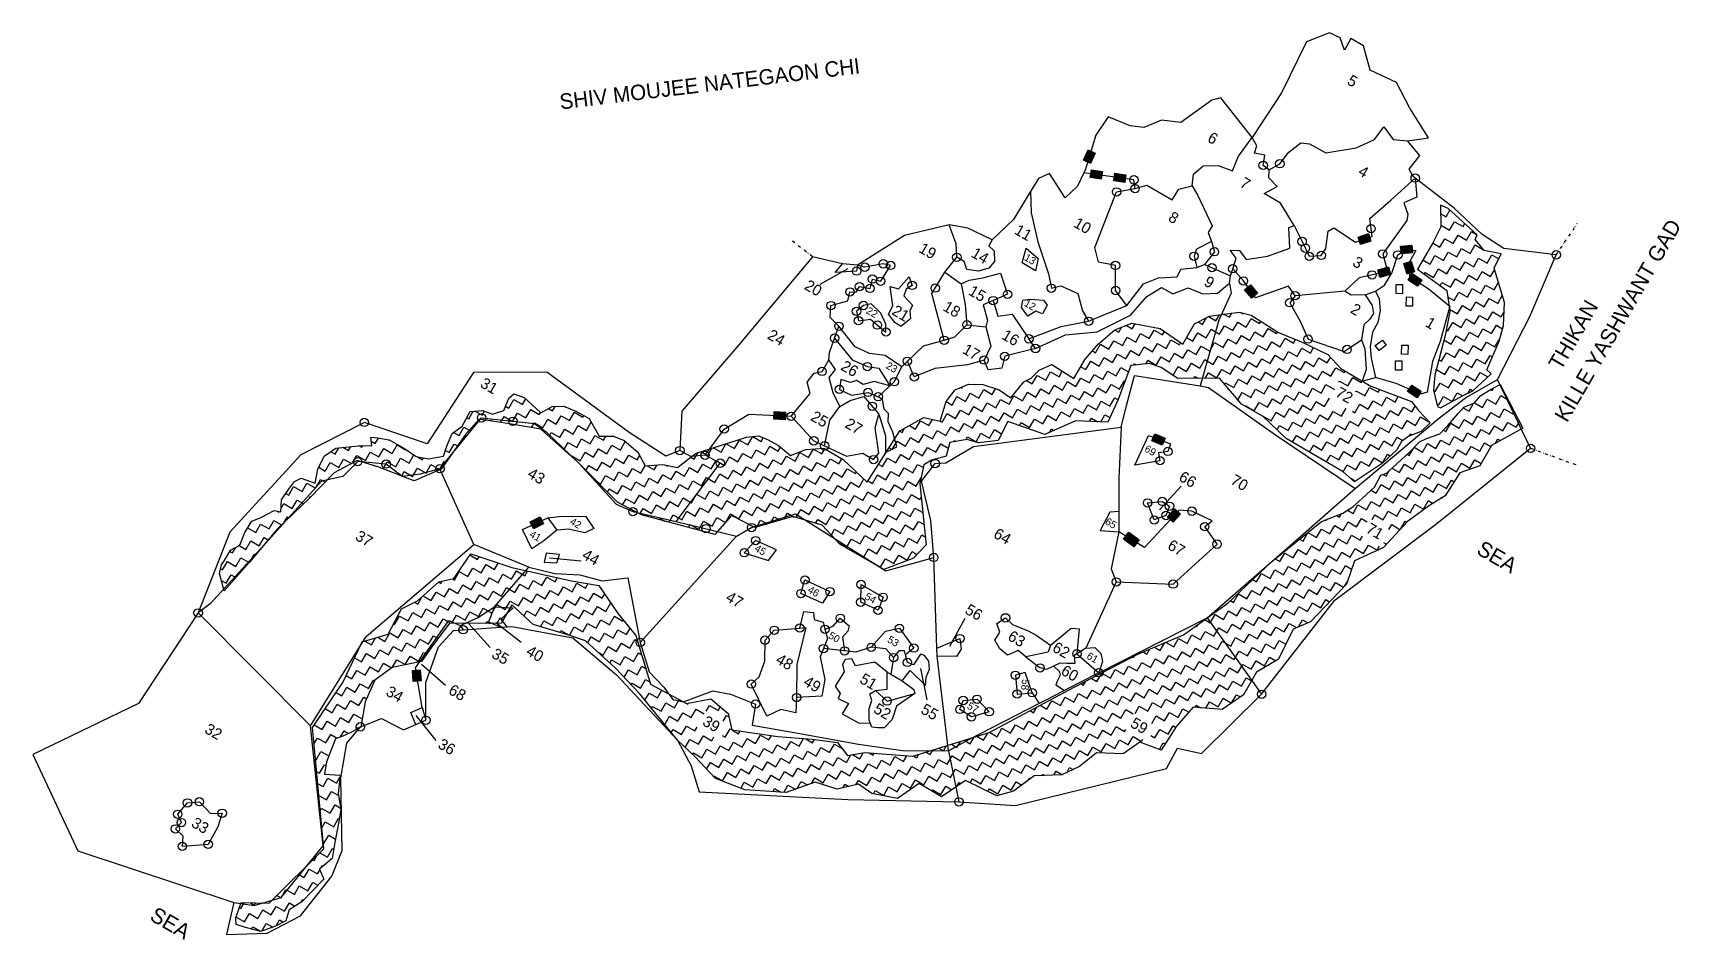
# Model space of a CAD drawing. Header units: metres. Extents: x 321906 to 324695, y 1838151 to 1839688.
import ezdxf

# ---------------------------------------------------------------- set-up
doc = ezdxf.new("R2010")
doc.units = ezdxf.units.M
doc.linetypes.add('DIVIDE', pattern=[1.25, 0.5, -0.25, 0, -0.25, 0, -0.25])
for name, color, linetype in [('OFF', 1, 'Continuous'), ('OTHERS', 1, 'Continuous'), ('POLY_HATCH', 12, 'Continuous'), ('POLY_PARCEL', 6, 'Continuous'), ('POLY_WATER', 4, 'Continuous'), ('TEXT_MAPOUT', 7, 'Continuous'), ('TEXT_PARCEL', 7, 'Continuous'), ('V_BOUND_LINE', 7, 'Continuous'), ('V_DIVIDE_LINE', 7, 'DIVIDE')]:
    doc.layers.add(name, color=color, linetype=linetype)
doc.styles.add('TEXT_MAP', font='', dxfattribs={"height": 2.5})
doc.styles.get('TEXT_MAP').set_extended_font_data('Kruti Dev 050')
doc.dimstyles.get("Standard").update_dxf_attribs({"dimtxt": 0.18, "dimasz": 0.18, "dimexe": 0.18, "dimexo": 0.0625, "dimgap": 0.09, "dimtad": 0, "dimtih": 1, "dimtoh": 1, "dimdec": 4, "dimzin": 0, "dimdsep": 46, "dimtxsty": 'Standard', "dimcen": 0.09, "dimadec": 0, "dimazin": 0, "dimtfac": 1, "dimtdec": 4, "dimtofl": 0, "dimtmove": 0, "dimatfit": 3, "dimfxl": 1, "dimtolj": 1, "dimtzin": 0, "dimarcsym": 0})

msp = doc.modelspace()

# ---------------------------------------------------------------- texts
at = {"layer": 'TEXT_MAPOUT'}
for s, height, rotation, p in [('SHIV MOUJEE NATEGAON CHI', 26.113, 6.8746, (322799.7, 1839558.5)), ('KILLE YASHWANT GAD', 26.113, 59.8553, (324505.2, 1839026.6)), ('THIKAN', 26.11, 59.8553, (324495, 1839114.6)), ('SEA', 26.11, 329.8553, (324350.1, 1838806.4)), ('SEA', 26.11, 329.8553, (322101.8, 1838185.7))]:
    msp.add_text(s, height=height, rotation=rotation, dxfattribs=at).set_placement(p)
at = {"layer": 'TEXT_PARCEL', "style": 'TEXT_MAP'}
for s, height, rotation, p in [('5', 18.8, 329.8553, (324131.1, 1839602.2)), ('6', 18.8, 329.8553, (323894.5, 1839505.3)), ('7', 18.8, 329.8553, (323949.4, 1839428.7)), ('4', 18.8, 329.8553, (324149.7, 1839448.5)), ('8', 18.8, 329.8553, (323827.9, 1839370.6)), ('11', 18.8, 329.8553, (323567.3, 1839348.8)), ('10', 18.8, 329.8553, (323667.6, 1839360.6)), ('19', 18.8, 329.8553, (323405.2, 1839317.7)), ('14', 18.8, 329.8553, (323494, 1839309.7)), ('13', 12.53, 329.8553, (323584.3, 1839304)), ('3', 18.8, 329.8553, (324140.2, 1839294.6)), ('20', 18.8, 329.8553, (323211.3, 1839254.9)), ('9', 18.8, 329.8553, (323888.5, 1839261.4)), ('15', 18.8, 329.8553, (323489.3, 1839245.6)), ('22', 12.53, 329.8553, (323316.4, 1839213.9)), ('21', 18.8, 329.8553, (323359.4, 1839212.1)), ('18', 18.8, 329.8553, (323446.2, 1839218.9)), ('12', 12.53, 329.8553, (323584.2, 1839226.5)), ('2', 18.8, 329.8553, (324136.7, 1839214.9)), ('24', 18.8, 329.8553, (323148.7, 1839171)), ('1', 18.8, 329.8553, (324263.5, 1839191.8)), ('17', 18.8, 329.8553, (323479.1, 1839146.5)), ('16', 18.8, 329.8553, (323545.7, 1839170.7)), ('26', 18.8, 329.8553, (323272.9, 1839118.3)), ('23', 12.53, 329.8553, (323349.8, 1839120.7)), ('31', 18.8, 329.8553, (322662, 1839089.1)), ('72', 18.8, 329.8553, (324111.2, 1839073.3)), ('25', 18.8, 329.8553, (323221.9, 1839032.7)), ('27', 18.8, 329.8553, (323280.1, 1839020.6)), ('69', 12.53, 329.8553, (323788.1, 1838979.8)), ('43', 18.8, 329.8553, (322742, 1838936.2)), ('66', 18.8, 329.8553, (323845.8, 1838930.5)), ('70', 18.8, 329.8553, (323933.5, 1838924.9)), ('42', 12.53, 329.8553, (322814.3, 1838856.6)), ('65', 12.53, 329.8553, (323721.2, 1838856.5)), ('71', 18.8, 329.8553, (324163, 1838842.7)), ('37', 18.8, 329.8553, (322450.2, 1838830.1)), ('41', 12.53, 329.8553, (322746, 1838834.9)), ('64', 18.8, 329.8553, (323531.8, 1838834.1)), ('67', 18.8, 329.8553, (323826.7, 1838814.5)), ('44', 18.8, 329.8553, (322834.4, 1838798.4)), ('45', 12.53, 329.8553, (323127.2, 1838811.1)), ('47', 18.8, 329.8553, (323078, 1838726.6)), ('46', 12.53, 329.8553, (323217.3, 1838741)), ('54', 12.53, 329.8553, (323313.9, 1838729.5)), ('56', 18.8, 329.8553, (323483.5, 1838705.3)), ('50', 12.53, 329.8553, (323252.3, 1838663.3)), ('53', 12.53, 329.8553, (323352.2, 1838656.4)), ('63', 18.8, 329.8553, (323556, 1838660.4)), ('62', 18.8, 329.8553, (323631.5, 1838641.2)), ('35', 18.8, 329.8553, (322681.2, 1838630.5)), ('40', 18.8, 329.8553, (322739.7, 1838635.2)), ('48', 18.8, 329.8553, (323162.7, 1838621.2)), ('61', 12.53, 329.8553, (323690, 1838628.7)), ('51', 18.8, 329.8553, (323304.9, 1838587.9)), ('60', 18.8, 329.8553, (323646, 1838602)), ('34', 18.8, 329.8553, (322502, 1838566.6)), ('68', 18.8, 329.8553, (322608.2, 1838569.2)), ('49', 18.8, 329.8553, (323209.5, 1838583.5)), ('58', 12.53, 266.4313, (323581.6, 1838593.2)), ('52', 18.8, 329.8553, (323328.5, 1838537.3)), ('55', 18.8, 329.8553, (323408.6, 1838536.5)), ('57', 12.53, 329.8553, (323487.4, 1838544.1)), ('32', 18.8, 329.8553, (322194.9, 1838503)), ('39', 18.8, 329.8553, (323038.6, 1838516)), ('59', 18.8, 329.8553, (323763.7, 1838513)), ('36', 18.8, 329.8553, (322590.2, 1838477.4)), ('33', 18.8, 329.8553, (322172.4, 1838343.9))]:
    msp.add_text(s, height=height, rotation=rotation, dxfattribs=at).set_placement(p)

# ---------------------------------------------------------------- hatches: boundary and pattern name
for points in [[(323685.8, 1839472.8), (323697.6, 1839467.2), (323705.7, 1839484.3), (323693.9, 1839489.9)], [(323699.3, 1839456), (323697.3, 1839443.1), (323716, 1839440.2), (323718, 1839453.1)], [(323739.1, 1839450.3), (323737.3, 1839437.3), (323756, 1839434.7), (323757.8, 1839447.7)], [(324151.1, 1839342.2), (324155.1, 1839329.8), (324173.1, 1839335.5), (324169.1, 1839348)], [(324223.3, 1839326.6), (324224.7, 1839313.6), (324243.5, 1839315.7), (324242.1, 1839328.7)], [(324234.5, 1839279.3), (324247, 1839283.2), (324241.3, 1839301.3), (324228.8, 1839297.4)], [(324184.7, 1839286.6), (324188.1, 1839273.9), (324206.3, 1839278.9), (324202.9, 1839291.5)], [(324252, 1839259), (324259, 1839270), (324243.1, 1839280.2), (324236, 1839269.1)], [(323971, 1839238.5), (323981, 1839246.9), (323968.9, 1839261.4), (323958.9, 1839252.9)], [(324251.1, 1839070), (324258.1, 1839081.1), (324242.2, 1839091.2), (324235.1, 1839080.2)], [(323161.9, 1839046.4), (323161.2, 1839033.4), (323180.1, 1839032.3), (323180.8, 1839045.4)], [(323806.9, 1839009), (323801.8, 1838997), (323819.2, 1838989.5), (323824.3, 1839001.5)], [(323828, 1838867.7), (323837.6, 1838858.8), (323850.5, 1838872.6), (323840.9, 1838881.5)], [(322748.2, 1838859.4), (322754, 1838847.7), (322770.9, 1838856.2), (322765, 1838867.8)], [(323762.7, 1838842.2), (323753.6, 1838830.2), (323771, 1838817.1), (323780.1, 1838829.1)], [(322561.9, 1838608.7), (322548.8, 1838607.7), (322550.2, 1838588.8), (322563.3, 1838589.8)]]:
    msp.add_hatch(color=256).paths.add_polyline_path(points)

# ---------------------------------------------------------------- linework, layer by layer
for points in [[(323705.7, 1839484.3), (323697.6, 1839467.2), (323685.8, 1839472.8), (323693.9, 1839489.9)], [(323716, 1839440.2), (323697.3, 1839443.1), (323699.3, 1839456), (323718, 1839453.1)], [(323756, 1839434.7), (323737.3, 1839437.3), (323739.1, 1839450.3), (323757.8, 1839447.7)], [(324173.1, 1839335.5), (324155.1, 1839329.8), (324151.1, 1839342.2), (324169.1, 1839348)], [(324243.5, 1839315.7), (324224.7, 1839313.6), (324223.3, 1839326.6), (324242.1, 1839328.7)], [(324241.3, 1839301.3), (324247, 1839283.2), (324234.5, 1839279.3), (324228.8, 1839297.4)], [(324206.3, 1839278.9), (324188.1, 1839273.9), (324184.7, 1839286.6), (324202.9, 1839291.5)], [(324243.1, 1839280.2), (324259, 1839270), (324252, 1839259), (324236, 1839269.1)], [(323968.9, 1839261.4), (323981, 1839246.9), (323971, 1839238.5), (323958.9, 1839252.9)], [(324242.2, 1839091.2), (324258.1, 1839081.1), (324251.1, 1839070), (324235.1, 1839080.2)], [(323180.1, 1839032.3), (323161.2, 1839033.4), (323161.9, 1839046.4), (323180.8, 1839045.4)], [(323819.2, 1838989.5), (323801.8, 1838997), (323806.9, 1839009), (323824.3, 1839001.5)], [(323850.5, 1838872.6), (323837.6, 1838858.8), (323828, 1838867.7), (323840.9, 1838881.5)], [(322770.9, 1838856.2), (322754, 1838847.7), (322748.2, 1838859.4), (322765, 1838867.8)], [(323771, 1838817.1), (323753.6, 1838830.2), (323762.7, 1838842.2), (323780.1, 1838829.1)], [(322550.2, 1838588.8), (322548.8, 1838607.7), (322561.9, 1838608.7), (322563.3, 1838589.8)]]:
    msp.add_lwpolyline(points, close=True)
for centre in [(323990.4, 1839463.8), (324018.6, 1839466.5), (323771.3, 1839439.2), (324248, 1839442.2), (323742, 1839418.8), (323773.3, 1839424.3), (324173.2, 1839356.5), (323907.7, 1839317.4), (324056.4, 1839334.7), (324062, 1839323.2), (323315.4, 1839291.2), (323346.5, 1839296.9), (323359.1, 1839294.1), (323471.2, 1839307.9), (323740.1, 1839294.2), (323873.2, 1839309.8), (323903.6, 1839290.4), (324068.5, 1839309.6), (324088.9, 1839311.1), (324193, 1839313.6), (324218.6, 1839311.9), (324487, 1839312.1), (323301.3, 1839284.5), (323328.3, 1839271), (323342.2, 1839267.4), (323938.7, 1839288.5), (323956.9, 1839267.9), (324174.9, 1839278.1), (323290.2, 1839249.3), (323306.3, 1839258.2), (323324.1, 1839255.2), (323395.6, 1839260.2), (323434.7, 1839255.7), (323532.8, 1839234.6), (323557.2, 1839245.2), (323631.4, 1839255.4), (323740.4, 1839251.7), (324044.6, 1839242.9), (323258, 1839226.1), (323301.2, 1839216.4), (323313, 1839226.2), (324035.4, 1839230.9), (323271.4, 1839191), (323304.6, 1839200.5), (323336.6, 1839193.1), (323351.2, 1839181.3), (323488.3, 1839193.6), (323694.6, 1839199.6), (323264.1, 1839170.9), (323449.8, 1839167.3), (323593.4, 1839169.7), (323604.6, 1839153.4), (324066.4, 1839169.4), (324132.5, 1839151.8), (323319.6, 1839122.7), (323387.4, 1839131.7), (323517.4, 1839133.8), (323552.5, 1839140.1), (323242.9, 1839114.5), (323365.3, 1839097), (323399.2, 1839105.1), (323272.3, 1839084.1), (323320.9, 1839079), (323338.1, 1839071.6), (323190.3, 1839038.4), (323327.9, 1839055.5), (322467.2, 1839028), (322665.9, 1839035.7), (322718.9, 1839030.1), (323077, 1839016.9), (323228.9, 1838996.9), (323247.1, 1838988.4), (324443.6, 1838984.2), (322456.1, 1838961.6), (322504.2, 1838957.4), (323001.8, 1838980.4), (323044.7, 1838972.3), (323070.3, 1838959), (323330.2, 1838965.1), (323434.5, 1838958.3), (323815.5, 1838963.2), (323829, 1838979), (322595.2, 1838949.5), (322922.3, 1838876.8), (323794.5, 1838891.6), (323819.3, 1838894.2), (323831.6, 1838886), (323869.6, 1838877.6), (323046.2, 1838848.1), (323123.5, 1838849.9), (323805.8, 1838862.7), (323825.7, 1838870.3), (323891.4, 1838851.4), (323130.3, 1838827.8), (323912.2, 1838821.7), (323111, 1838807.2), (323432.1, 1838799.3), (323213.8, 1838761), (323207.1, 1838738), (323256.1, 1838741.3), (323308.9, 1838753.4), (323346.3, 1838731.7), (323741.5, 1838757.8), (323837.8, 1838754), (322185.6, 1838705.2), (323308.3, 1838723.4), (323337.7, 1838709.6), (322634.7, 1838676.6), (323161.9, 1838675.8), (323205.2, 1838679.6), (323247.8, 1838677.5), (323273.7, 1838696.2), (323373.9, 1838679.1), (323553.7, 1838696.8), (322934.8, 1838655.1), (323146.2, 1838659), (323476.5, 1838661.6), (323245.3, 1838644.7), (323281, 1838640.7), (323326.2, 1838646.9), (323364, 1838629.4), (323387.5, 1838621.2), (323398.4, 1838645.5), (323674.8, 1838635.9), (323570.4, 1838599.6), (323612.2, 1838611.9), (323711.9, 1838603.9), (323123, 1838584.6), (323573.5, 1838567.7), (323599, 1838569.9), (323987.8, 1838567.4), (323130.2, 1838550.8), (323199.8, 1838561.7), (323353.1, 1838555.7), (323476.5, 1838541.6), (323482, 1838556.7), (323505.5, 1838558.8), (323526, 1838537.7), (322460.6, 1838512.1), (322571.6, 1838523.2), (323496, 1838529), (322167.5, 1838383.2), (322187.6, 1838385.2), (323474.8, 1838384.9), (322151, 1838364), (322157.2, 1838349.8), (322226.3, 1838365.7), (322147.1, 1838339), (322158.8, 1838309.5), (322202.5, 1838312.9)]:
    msp.add_circle(centre, 7.11)
at = {"layer": 'OFF'}
for p, q in [((323604.6, 1839153.4), (323593.4, 1839169.7)), ((324157.9, 1839098.2), (324180.8, 1839104))]:
    msp.add_line(p, q, dxfattribs=at)
at = {"layer": 'OTHERS'}
for p, q in [((324215.6, 1839246.3), (324215.8, 1839261.9)), ((324226.3, 1839246.2), (324215.6, 1839246.3)), ((324215.8, 1839261.9), (324226.6, 1839261.7)), ((324226.6, 1839261.7), (324226.3, 1839246.2)), ((324232.7, 1839225.1), (324233, 1839240.7)), ((324233, 1839240.7), (324243.7, 1839240.5)), ((324243.5, 1839225), (324232.7, 1839225.1)), ((324243.7, 1839240.5), (324243.5, 1839225)), ((324180.1, 1839158.2), (324192.4, 1839167.7)), ((324186.7, 1839149.7), (324180.1, 1839158.2)), ((324199, 1839159.2), (324186.7, 1839149.7)), ((324192.4, 1839167.7), (324199, 1839159.2)), ((324225, 1839143.6), (324225.2, 1839159.1)), ((324225.2, 1839159.1), (324236, 1839159)), ((324236, 1839159), (324235.7, 1839143.4)), ((324214.6, 1839116.9), (324214.9, 1839132.5)), ((324214.9, 1839132.5), (324225.6, 1839132.3)), ((324235.7, 1839143.4), (324225, 1839143.6)), ((324225.6, 1839132.3), (324225.4, 1839116.8)), ((324225.4, 1839116.8), (324214.6, 1839116.9))]:
    msp.add_line(p, q, dxfattribs=at)
at = {"layer": 'POLY_HATCH'}
for p, q in [((324303.7, 1839390.7), (324290.6, 1839396.3)), ((324290.6, 1839396.3), (324291.2, 1839359.6)), ((324352.8, 1839346.1), (324303.7, 1839390.7)), ((324291.2, 1839359.6), (324277.2, 1839331.3)), ((324277.2, 1839331.3), (324251.9, 1839287.7)), ((324349.4, 1839338.2), (324352.8, 1839346.1)), ((324357.5, 1839328.6), (324349.4, 1839338.2)), ((324365, 1839319.2), (324357.5, 1839328.6)), ((324393.6, 1839313.7), (324365, 1839319.2)), ((324382, 1839289.8), (324393.6, 1839313.7)), ((324251.9, 1839287.7), (324301.4, 1839251.6)), ((324399.1, 1839231.3), (324382, 1839289.8)), ((324301.4, 1839251.6), (324306.5, 1839216.1)), ((323927.8, 1839212.3), (323950.3, 1839214.9)), ((323950.3, 1839214.9), (323970.1, 1839209.7)), ((324306.5, 1839216.1), (324298.6, 1839175.5)), ((324397.4, 1839192.4), (324399.1, 1839231.3)), ((323711.2, 1839161.1), (323738.9, 1839185.2)), ((323738.9, 1839185.2), (323767.7, 1839196.1)), ((323767.7, 1839196.1), (323816.1, 1839187.4)), ((323816.1, 1839187.4), (323854, 1839160.5)), ((323854, 1839160.5), (323874, 1839195)), ((323874, 1839195), (323899.3, 1839208)), ((323899.3, 1839208), (323927.8, 1839212.3)), ((323970.1, 1839209.7), (324016.3, 1839180.4)), ((324390.3, 1839166), (324397.4, 1839192.4)), ((323688.5, 1839135.2), (323711.2, 1839161.1)), ((323711.2, 1839161.1), (323711.2, 1839161.1)), ((324016.3, 1839180.4), (324057.6, 1839163.7)), ((324057.6, 1839163.7), (324100.2, 1839143)), ((324298.6, 1839175.5), (324281.2, 1839107.9)), ((324369.4, 1839117.4), (324390.3, 1839166)), ((323669.5, 1839102.5), (323688.5, 1839135.2)), ((324100.2, 1839143), (324121.7, 1839119.2)), ((323584.6, 1839096.9), (323597.1, 1839103.3)), ((323597.1, 1839103.3), (323610.8, 1839116.4)), ((323610.8, 1839116.4), (323632.4, 1839126.5)), ((323632.4, 1839126.5), (323669.5, 1839102.5)), ((323765.9, 1839124.7), (323744.4, 1839066.7)), ((323798, 1839128), (323765.9, 1839124.7)), ((323817.5, 1839121.4), (323798, 1839128)), ((323845.5, 1839102.7), (323817.5, 1839121.4)), ((323916.2, 1839103), (323845.5, 1839102.7)), ((323953.9, 1839059.2), (323916.2, 1839103)), ((324121.7, 1839119.2), (324172.6, 1839089.6)), ((324281.2, 1839107.9), (324279.1, 1839082.5)), ((324345.7, 1839081.6), (324377, 1839110.5)), ((324377, 1839110.5), (324369.4, 1839117.4)), ((322712, 1839069.4), (322720.3, 1839076.3)), ((322720.3, 1839076.3), (322738, 1839070.4)), ((323453, 1839063.6), (323468.7, 1839083.1)), ((323468.7, 1839083.1), (323491, 1839092.9)), ((323491, 1839092.9), (323515.4, 1839092.4)), ((323515.4, 1839092.4), (323543, 1839083.1)), ((323543, 1839083.1), (323562.9, 1839069.6)), ((323562.9, 1839069.6), (323584.6, 1839096.9)), ((324172.6, 1839089.6), (324241.9, 1839063.4)), ((324279.1, 1839082.5), (324286, 1839055.1)), ((324327.9, 1839072.9), (324345.7, 1839081.6)), ((324348.3, 1839061), (324359.3, 1839073.7)), ((324359.3, 1839073.7), (324376.5, 1839084.6)), ((324376.5, 1839084.6), (324392, 1839092.2)), ((324392, 1839092.2), (324430.3, 1839018.1)), ((322632.9, 1839021.8), (322646.7, 1839046.5)), ((322646.7, 1839046.5), (322667.4, 1839048.2)), ((322667.4, 1839048.2), (322684.4, 1839042.1)), ((322684.4, 1839042.1), (322703.5, 1839048.3)), ((322703.5, 1839048.3), (322712, 1839069.4)), ((322738, 1839070.4), (322750.9, 1839058.6)), ((322750.9, 1839058.6), (322766.1, 1839044.2)), ((322766.1, 1839044.2), (322785.5, 1839055.2)), ((322785.5, 1839055.2), (322805.4, 1839055.4)), ((322805.4, 1839055.4), (322826.6, 1839046.5)), ((322826.6, 1839046.5), (322848.1, 1839034.9)), ((323442.8, 1839030.1), (323453, 1839063.6)), ((323744.4, 1839066.7), (323726.9, 1839028.3)), ((323990.3, 1839038.1), (323953.9, 1839059.2)), ((324241.9, 1839063.4), (324254.1, 1839047.6)), ((324254.1, 1839047.6), (324273.2, 1839027.3)), ((324286, 1839055.1), (324290.7, 1839052.7)), ((324290.7, 1839052.7), (324327.9, 1839072.9)), ((324320.7, 1839043.4), (324330.6, 1839054)), ((324330.6, 1839054), (324348.3, 1839061)), ((322615.8, 1839009.4), (322632.9, 1839021.8)), ((322661.8, 1839033.6), (322638.6, 1839007.5)), ((322713.1, 1839025.7), (322661.8, 1839033.6)), ((322766.3, 1839016.7), (322713.1, 1839025.7)), ((322848.1, 1839034.9), (322865.4, 1839004.5)), ((323374.9, 1839013.7), (323415.4, 1839036.2)), ((323415.4, 1839036.2), (323442.8, 1839030.1)), ((323557.5, 1839029.6), (323541.5, 1838997.5)), ((323620.1, 1839007.7), (323557.5, 1839029.6)), ((323672.4, 1839030.8), (323620.1, 1839007.7)), ((323726.9, 1839028.3), (323672.4, 1839030.8)), ((324029.4, 1839000.8), (323990.3, 1839038.1)), ((324273.2, 1839027.3), (324258.2, 1839012.4)), ((324289.7, 1839008.7), (324303.6, 1839023.3)), ((324303.6, 1839023.3), (324320.7, 1839043.4)), ((324430.3, 1839018.1), (324377.4, 1838988.9)), ((322480, 1838988.3), (322478, 1839003.1)), ((322478, 1839003.1), (322489.5, 1839001.8)), ((322489.5, 1839001.8), (322509.4, 1838998.5)), ((322509.4, 1838998.5), (322535.2, 1838984.1)), ((322638.6, 1839007.5), (322597.3, 1838948.9)), ((322607.8, 1838989.3), (322615.8, 1839009.4)), ((322828.7, 1838961), (322766.3, 1839016.7)), ((322865.4, 1839004.5), (322889.6, 1839004.7)), ((322889.6, 1839004.7), (322907.4, 1838997.2)), ((322907.4, 1838997.2), (322930.9, 1838977.7)), ((323028.4, 1838975.4), (323114.9, 1839002.9)), ((323114.9, 1839002.9), (323135.5, 1839005.2)), ((323135.5, 1839005.2), (323151.4, 1838998.8)), ((323151.4, 1838998.8), (323168.8, 1838988.9)), ((323319.5, 1838926.8), (323374.9, 1839013.7)), ((323459.2, 1838994.3), (323453.3, 1838971.1)), ((323488.7, 1838999.1), (323459.2, 1838994.3)), ((323507.7, 1838993.3), (323488.7, 1838999.1)), ((323541.5, 1838997.5), (323507.7, 1838993.3)), ((324093, 1838963.8), (324029.4, 1839000.8)), ((324225, 1838995.9), (324216.7, 1838981.6)), ((324237.3, 1839004.6), (324225, 1838995.9)), ((324258.2, 1839012.4), (324237.3, 1839004.6)), ((324237.7, 1838977.1), (324255.4, 1838995)), ((324255.4, 1838995), (324267, 1839000.9)), ((324267, 1839000.9), (324289.7, 1839008.7)), ((322388.2, 1838948.7), (322399.2, 1838970.8)), ((322399.2, 1838970.8), (322418.7, 1838984.6)), ((322455.1, 1838963.5), (322416.1, 1838942.4)), ((322418.7, 1838984.6), (322462.5, 1838989.2)), ((322490.2, 1838952.8), (322455.1, 1838963.5)), ((322462.5, 1838989.2), (322480, 1838988.3)), ((322535.2, 1838984.1), (322554.9, 1838970.2)), ((322554.9, 1838970.2), (322575.8, 1838966.3)), ((322575.8, 1838966.3), (322601.4, 1838970.7)), ((322601.4, 1838970.7), (322607.8, 1838989.3)), ((322930.9, 1838977.7), (322943.3, 1838954.4)), ((322997.8, 1838951.9), (323028.4, 1838975.4)), ((323168.8, 1838988.9), (323189.3, 1838971.9)), ((323189.3, 1838971.9), (323215.2, 1838982)), ((323215.2, 1838982), (323245.9, 1838984.2)), ((323245.9, 1838984.2), (323278.6, 1838965.2)), ((323278.6, 1838965.2), (323319.5, 1838926.8)), ((323428.4, 1838964.1), (323415.5, 1838955.9)), ((323453.3, 1838971.1), (323428.4, 1838964.1)), ((324125.9, 1838944.4), (324093, 1838963.8)), ((324216.7, 1838981.6), (324192.7, 1838959.2)), ((324210.4, 1838952), (324237.7, 1838977.1)), ((324377.4, 1838988.9), (324357.4, 1838954.4)), ((322416.1, 1838942.4), (322373.8, 1838899)), ((322383.8, 1838925.2), (322388.2, 1838948.7)), ((322551.8, 1838929.2), (322490.2, 1838952.8)), ((322597.3, 1838948.9), (322551.8, 1838929.2)), ((322896.1, 1838892.7), (322828.7, 1838961)), ((322943.3, 1838954.4), (322973.1, 1838957)), ((322973.1, 1838957), (322997.8, 1838951.9)), ((323415.5, 1838955.9), (323408.7, 1838924.1)), ((324145.3, 1838927.6), (324125.9, 1838944.4)), ((324172.2, 1838945.7), (324145.3, 1838927.6)), ((324192.7, 1838959.2), (324172.2, 1838945.7)), ((324179.1, 1838918.4), (324189.9, 1838938.5)), ((324189.9, 1838938.5), (324199.2, 1838942.2)), ((324199.2, 1838942.2), (324210.4, 1838952)), ((324323.6, 1838942.4), (324298.6, 1838903.5)), ((324357.4, 1838954.4), (324323.6, 1838942.4)), ((322326.9, 1838896.7), (322338.4, 1838914.2)), ((322338.4, 1838914.2), (322348.8, 1838927.9)), ((322348.8, 1838927.9), (322360, 1838933.7)), ((322360, 1838933.7), (322383.8, 1838925.2)), ((323408.7, 1838924.1), (323419.2, 1838820.8)), ((324145.3, 1838927.6), (324145.3, 1838927.6)), ((324151.8, 1838893.4), (324179.1, 1838918.4)), ((322291.7, 1838867), (322314.5, 1838878.5)), ((322314.5, 1838878.5), (322325.7, 1838876.4)), ((322373.8, 1838899), (322319.8, 1838847.8)), ((322325.7, 1838876.4), (322326.9, 1838896.7)), ((322937.1, 1838871.3), (322896.1, 1838892.7)), ((324125.3, 1838874.3), (324142.5, 1838885.1)), ((324142.5, 1838885.1), (324151.8, 1838893.4)), ((324272.2, 1838887.3), (324234.7, 1838860.4)), ((324298.6, 1838903.5), (324272.2, 1838887.3)), ((322264.4, 1838841.3), (322276.3, 1838860.9)), ((322276.3, 1838860.9), (322291.7, 1838867)), ((323061.3, 1838838.1), (322937.1, 1838871.3)), ((323089.6, 1838870.2), (323061.3, 1838838.1)), ((323128.9, 1838849.8), (323089.6, 1838870.2)), ((323193.1, 1838868.4), (323128.9, 1838849.8)), ((323243.1, 1838853.9), (323193.1, 1838868.4)), ((323273.1, 1838821.9), (323243.1, 1838853.9)), ((324005.3, 1838792.5), (324089.1, 1838860.3)), ((324089.1, 1838860.3), (324125.3, 1838874.3)), ((324234.7, 1838860.4), (324194.3, 1838815.9)), ((322256.4, 1838820), (322264.4, 1838841.3)), ((322319.8, 1838847.8), (322271.9, 1838790.5)), ((322230.3, 1838794.3), (322240.2, 1838811.4)), ((322240.2, 1838811.4), (322256.4, 1838820)), ((322618.7, 1838763.7), (322647.7, 1838805.1)), ((322647.7, 1838805.1), (322716.9, 1838781.9)), ((323347.7, 1838778.6), (323273.1, 1838821.9)), ((323397.8, 1838798.1), (323347.7, 1838778.6)), ((323419.2, 1838820.8), (323397.8, 1838798.1)), ((324194.3, 1838815.9), (324144.9, 1838793.6)), ((322221.7, 1838772), (322225.3, 1838786.7)), ((322229.4, 1838742.4), (322221.7, 1838772)), ((322225.3, 1838786.7), (322230.3, 1838794.3)), ((322271.9, 1838790.5), (322229.4, 1838742.4)), ((322716.9, 1838781.9), (322818.1, 1838759.6)), ((323930.3, 1838721.9), (324005.3, 1838792.5)), ((324144.9, 1838793.6), (324131.7, 1838754.1)), ((322557.3, 1838725.4), (322593.3, 1838758)), ((322593.3, 1838758), (322618.7, 1838763.7)), ((322818.1, 1838759.6), (322864.8, 1838751.9)), ((322864.8, 1838751.9), (322897.6, 1838703.7)), ((324131.7, 1838754.1), (324070.3, 1838690.1)), ((322507.7, 1838669.3), (322530.1, 1838712.1)), ((322530.1, 1838712.1), (322557.3, 1838725.4)), ((322717, 1838718.7), (322699.1, 1838687.8)), ((322753.5, 1838685.3), (322717, 1838718.7)), ((323855.4, 1838668.2), (323930.3, 1838721.9)), ((322611.5, 1838687.7), (322579.6, 1838645.4)), ((322662.3, 1838687.3), (322611.5, 1838687.7)), ((322699.1, 1838687.8), (322662.3, 1838687.3)), ((322813.6, 1838667.4), (322753.5, 1838685.3)), ((322897.6, 1838703.7), (322927.3, 1838667)), ((324070.3, 1838690.1), (324041.3, 1838677.8)), ((322431, 1838587.5), (322463.6, 1838656)), ((322463.6, 1838656), (322507.7, 1838669.3)), ((322842.2, 1838658.1), (322813.6, 1838667.4)), ((322893, 1838611.6), (322842.2, 1838658.1)), ((322927.3, 1838667), (322952.3, 1838584.5)), ((323778, 1838635.5), (323855.4, 1838668.2)), ((324041.3, 1838677.8), (324016.4, 1838626.7)), ((322579.6, 1838645.4), (322564.1, 1838622.9)), ((323670, 1838579.2), (323778, 1838635.5)), ((322514.5, 1838612.8), (322484.9, 1838591.2)), ((322564.1, 1838622.9), (322514.5, 1838612.8)), ((322933.7, 1838568.6), (322893, 1838611.6)), ((323979.3, 1838604.6), (323957.1, 1838566.4)), ((324016.4, 1838626.7), (323979.3, 1838604.6)), ((322379.2, 1838510.7), (322431, 1838587.5)), ((322484.9, 1838591.2), (322468.5, 1838554.5)), ((322952.3, 1838584.5), (323013.4, 1838551.5)), ((323525.8, 1838502.6), (323670, 1838579.2)), ((322468.5, 1838554.5), (322461.3, 1838511.7)), ((322997.8, 1838489.3), (322933.7, 1838568.6)), ((323013.4, 1838551.5), (323054.3, 1838559.3)), ((323054.3, 1838559.3), (323083.9, 1838534.8)), ((323872, 1838545.4), (323843.6, 1838513.3)), ((323920.7, 1838541.4), (323872, 1838545.4)), ((323957.1, 1838566.4), (323920.7, 1838541.4)), ((323083.9, 1838534.8), (323089.7, 1838507.1)), ((322387.7, 1838420.8), (322379.2, 1838510.7)), ((322418.5, 1838491.9), (322403, 1838453)), ((322430.8, 1838496.3), (322418.5, 1838491.9)), ((322444.2, 1838502.6), (322430.8, 1838496.3)), ((322461.3, 1838511.7), (322444.2, 1838502.6)), ((323027.7, 1838461.3), (322997.8, 1838489.3)), ((323089.7, 1838507.1), (323168.1, 1838495.6)), ((323168.1, 1838495.6), (323226.2, 1838491)), ((323226.2, 1838491), (323269.2, 1838485.5)), ((323396.8, 1838462.4), (323525.8, 1838502.6)), ((323843.6, 1838513.3), (323817.5, 1838472.6)), ((323062.1, 1838424.3), (323027.7, 1838461.3)), ((323269.2, 1838485.5), (323285.7, 1838463.7)), ((323285.7, 1838463.7), (323315.2, 1838468.5)), ((323315.2, 1838468.5), (323396.8, 1838462.4)), ((323708, 1838468.2), (323679.4, 1838444.8)), ((323753.1, 1838466.3), (323708, 1838468.2)), ((323781.6, 1838486.1), (323753.1, 1838466.3)), ((323817.5, 1838472.6), (323781.6, 1838486.1)), ((322403, 1838453), (322399.7, 1838432)), ((322399.7, 1838432), (322426, 1838430)), ((323679.4, 1838444.8), (323649.3, 1838430.6)), ((322398.4, 1838305.2), (322387.7, 1838420.8)), ((322426, 1838430), (322423, 1838399)), ((323111.8, 1838405.2), (323062.1, 1838424.3)), ((323182.2, 1838400.7), (323111.8, 1838405.2)), ((323231.3, 1838418.4), (323182.2, 1838400.7)), ((323268.3, 1838406.6), (323231.3, 1838418.4)), ((323304.5, 1838414.7), (323268.3, 1838406.6)), ((323327.1, 1838399.1), (323304.5, 1838414.7)), ((323407.3, 1838415.8), (323370.9, 1838390.7)), ((323445.4, 1838393.6), (323407.3, 1838415.8)), ((323485.8, 1838421.2), (323445.4, 1838393.6)), ((323538.8, 1838395.2), (323485.8, 1838421.2)), ((323602.1, 1838428.9), (323567.5, 1838402.8)), ((323649.3, 1838430.6), (323602.1, 1838428.9)), ((322423, 1838399), (322427.2, 1838372.6)), ((323370.9, 1838390.7), (323327.1, 1838399.1)), ((323567.5, 1838402.8), (323538.8, 1838395.2)), ((322423.6, 1838348.1), (322417.7, 1838319.7)), ((322427.2, 1838372.6), (322423.6, 1838348.1)), ((322306, 1838213.2), (322398.4, 1838305.2)), ((322417.7, 1838319.7), (322412.4, 1838289.1)), ((322412.4, 1838289.1), (322391, 1838270.6)), ((322391, 1838270.6), (322398.5, 1838254.1)), ((322398.5, 1838254.1), (322361.1, 1838215.6)), ((322249.5, 1838188.3), (322258.7, 1838214.2)), ((322258.7, 1838214.2), (322306, 1838213.2)), ((322361.1, 1838215.6), (322340, 1838202.2)), ((322250.2, 1838177.3), (322249.5, 1838188.3)), ((322334.3, 1838183.3), (322316.6, 1838174.2)), ((322340, 1838202.2), (322334.3, 1838183.3)), ((322265.7, 1838171.9), (322250.2, 1838177.3)), ((322292, 1838165.4), (322265.7, 1838171.9)), ((322316.6, 1838174.2), (322292, 1838165.4))]:
    msp.add_line(p, q, dxfattribs=at)
at = {"layer": 'POLY_HATCH', "linetype": 'Continuous'}
for p, q in [((324290.8, 1839382.1), (324300.4, 1839376.5)), ((324300.4, 1839376.5), (324306.9, 1839387.8)), ((324291.2, 1839360.7), (324292.1, 1839362.2)), ((324292.1, 1839362.2), (324306.4, 1839353.9)), ((324306.4, 1839353.9), (324314.7, 1839368.2)), ((324314.7, 1839368.2), (324329.1, 1839359.9)), ((324329.1, 1839359.9), (324332, 1839365)), ((324277.7, 1839332.2), (324289.7, 1839325.2)), ((324289.7, 1839325.2), (324298.1, 1839339.5)), ((324298.1, 1839339.5), (324312.4, 1839331.2)), ((324312.4, 1839331.2), (324320.7, 1839345.5)), ((324320.7, 1839345.5), (324335.1, 1839337.2)), ((324335.1, 1839337.2), (324343.4, 1839351.6)), ((324341.1, 1839314.6), (324349.4, 1839328.9)), ((324343.4, 1839351.6), (324352.8, 1839346.1)), ((324349.4, 1839328.9), (324363.8, 1839320.6)), ((324261.1, 1839303.5), (324273.1, 1839296.5)), ((324273.1, 1839296.5), (324281.4, 1839310.9)), ((324281.4, 1839310.9), (324295.8, 1839302.5)), ((324295.8, 1839302.5), (324304.1, 1839316.9)), ((324304.1, 1839316.9), (324318.4, 1839308.5)), ((324318.4, 1839308.5), (324326.7, 1839322.9)), ((324324.4, 1839285.9), (324332.8, 1839300.2)), ((324326.7, 1839322.9), (324341.1, 1839314.6)), ((324332.8, 1839300.2), (324347.1, 1839291.9)), ((324347.1, 1839291.9), (324355.4, 1839306.2)), ((324355.4, 1839306.2), (324369.8, 1839297.9)), ((324363.8, 1839320.6), (324363.8, 1839320.7)), ((324369.8, 1839297.9), (324378.1, 1839312.2)), ((324378.1, 1839312.2), (324389.6, 1839305.5)), ((324263.2, 1839279.4), (324264.8, 1839282.2)), ((324264.8, 1839282.2), (324279.1, 1839273.8)), ((324279.1, 1839273.8), (324287.4, 1839288.2)), ((324287.4, 1839288.2), (324301.8, 1839279.9)), ((324301.8, 1839279.9), (324310.1, 1839294.2)), ((324307.8, 1839257.2), (324316.1, 1839271.5)), ((324310.1, 1839294.2), (324324.4, 1839285.9)), ((324316.1, 1839271.5), (324330.4, 1839263.2)), ((324330.4, 1839263.2), (324338.8, 1839277.5)), ((324338.8, 1839277.5), (324353.1, 1839269.2)), ((324353.1, 1839269.2), (324361.4, 1839283.6)), ((324361.4, 1839283.6), (324375.8, 1839275.2)), ((324375.8, 1839275.2), (324382.7, 1839287.2)), ((324290.1, 1839259.8), (324293.4, 1839265.5)), ((324293.4, 1839265.5), (324307.8, 1839257.2)), ((324303, 1839240.8), (324313.8, 1839234.5)), ((324313.8, 1839234.5), (324322.1, 1839248.9)), ((324322.1, 1839248.9), (324336.5, 1839240.5)), ((324336.5, 1839240.5), (324344.8, 1839254.9)), ((324344.8, 1839254.9), (324359.1, 1839246.6)), ((324359.1, 1839246.6), (324367.4, 1839260.9)), ((324367.4, 1839260.9), (324381.8, 1839252.6)), ((324381.8, 1839252.6), (324389.2, 1839265.3)), ((324387.8, 1839229.9), (324395.6, 1839243.3)), ((323933.1, 1839206.3), (323937.2, 1839213.4)), ((323952.1, 1839214.4), (323955.8, 1839212.3)), ((323955.8, 1839212.3), (323956.3, 1839213.3)), ((324306, 1839219.9), (324319.8, 1839211.9)), ((324319.8, 1839211.9), (324328.1, 1839226.2)), ((324328.1, 1839226.2), (324342.5, 1839217.9)), ((324342.5, 1839217.9), (324350.8, 1839232.2)), ((324350.8, 1839232.2), (324365.1, 1839223.9)), ((324365.1, 1839223.9), (324373.5, 1839238.2)), ((324371.1, 1839201.2), (324379.5, 1839215.6)), ((324373.5, 1839238.2), (324387.8, 1839229.9)), ((324379.5, 1839215.6), (324393.8, 1839207.2)), ((324393.8, 1839207.2), (324398.4, 1839215.1)), ((323738.6, 1839185), (323745.7, 1839180.9)), ((323745.7, 1839180.9), (323750.9, 1839189.8)), ((323758.5, 1839192.6), (323768.4, 1839186.9)), ((323768.4, 1839186.9), (323773.2, 1839195.1)), ((323880.6, 1839198.4), (323887.8, 1839194.3)), ((323887.8, 1839194.3), (323894.2, 1839205.4)), ((323893.8, 1839171.6), (323902.1, 1839186)), ((323898.1, 1839207.5), (323910.4, 1839200.3)), ((323902.1, 1839186), (323916.4, 1839177.7)), ((323910.4, 1839200.3), (323916.4, 1839210.6)), ((323916.4, 1839177.7), (323924.8, 1839192)), ((323923.8, 1839211.7), (323933.1, 1839206.3)), ((323924.8, 1839192), (323939.1, 1839183.7)), ((323939.1, 1839183.7), (323947.4, 1839198)), ((323947.4, 1839198), (323961.8, 1839189.7)), ((323961.8, 1839189.7), (323970.1, 1839204)), ((323970.1, 1839204), (323984.4, 1839195.7)), ((323984.4, 1839195.7), (323986.5, 1839199.3)), ((323990.4, 1839173), (323998.8, 1839187.4)), ((323998.8, 1839187.4), (324013.1, 1839179)), ((324303.1, 1839183.2), (324311.5, 1839197.5)), ((324311.5, 1839197.5), (324325.8, 1839189.2)), ((324325.8, 1839189.2), (324334.1, 1839203.5)), ((324334.1, 1839203.5), (324348.5, 1839195.2)), ((324348.5, 1839195.2), (324356.8, 1839209.5)), ((324354.5, 1839172.5), (324362.8, 1839186.9)), ((324356.8, 1839209.5), (324371.1, 1839201.2)), ((324362.8, 1839186.9), (324377.2, 1839178.6)), ((324377.2, 1839178.6), (324385.5, 1839192.9)), ((324385.5, 1839192.9), (324395.9, 1839186.8)), ((323706.4, 1839146.2), (323714.7, 1839160.6)), ((323714.7, 1839160.6), (323729.1, 1839152.2)), ((323729.1, 1839152.2), (323737.4, 1839166.6)), ((323737.4, 1839166.6), (323751.8, 1839158.2)), ((323751.8, 1839158.2), (323760.1, 1839172.6)), ((323760.1, 1839172.6), (323774.4, 1839164.2)), ((323774.4, 1839164.2), (323782.7, 1839178.6)), ((323782.7, 1839178.6), (323797.1, 1839170.3)), ((323797.1, 1839170.3), (323805.4, 1839184.6)), ((323803.1, 1839147.6), (323811.4, 1839161.9)), ((323805.4, 1839184.6), (323819.8, 1839176.3)), ((323811.4, 1839161.9), (323825.8, 1839153.6)), ((323819.8, 1839176.3), (323823.3, 1839182.3)), ((323825.8, 1839153.6), (323834.1, 1839167.9)), ((323834.1, 1839167.9), (323848.4, 1839159.6)), ((323848.4, 1839159.6), (323850.4, 1839163)), ((323860.5, 1839171.8), (323871.1, 1839165.6)), ((323871.1, 1839165.6), (323879.4, 1839180)), ((323877.1, 1839143), (323885.4, 1839157.3)), ((323879.4, 1839180), (323893.8, 1839171.6)), ((323885.4, 1839157.3), (323899.8, 1839149)), ((323899.8, 1839149), (323908.1, 1839163.3)), ((323908.1, 1839163.3), (323922.4, 1839155)), ((323922.4, 1839155), (323930.8, 1839169.3)), ((323930.8, 1839169.3), (323945.1, 1839161)), ((323945.1, 1839161), (323953.4, 1839175.3)), ((323953.4, 1839175.3), (323967.8, 1839167)), ((323967.8, 1839167), (323976.1, 1839181.4)), ((323973.8, 1839144.3), (323982.1, 1839158.7)), ((323976.1, 1839181.4), (323990.4, 1839173)), ((323982.1, 1839158.7), (323996.5, 1839150.4)), ((323996.5, 1839150.4), (324004.8, 1839164.7)), ((324004.8, 1839164.7), (324019.1, 1839156.4)), ((324013.1, 1839179), (324014.5, 1839181.5)), ((324019.1, 1839156.4), (324027.4, 1839170.7)), ((324027.4, 1839170.7), (324041.8, 1839162.4)), ((324041.8, 1839162.4), (324045.4, 1839168.6)), ((324296.6, 1839167.8), (324309.2, 1839160.5)), ((324300.4, 1839184.8), (324303.1, 1839183.2)), ((324309.2, 1839160.5), (324317.5, 1839174.9)), ((324317.5, 1839174.9), (324331.8, 1839166.5)), ((324331.8, 1839166.5), (324340.2, 1839180.9)), ((324337.8, 1839143.9), (324346.2, 1839158.2)), ((324340.2, 1839180.9), (324354.5, 1839172.5)), ((324346.2, 1839158.2), (324360.5, 1839149.9)), ((324360.5, 1839149.9), (324368.8, 1839164.2)), ((324368.8, 1839164.2), (324383.2, 1839155.9)), ((324383.2, 1839155.9), (324391.4, 1839170)), ((323689.8, 1839117.5), (323698.1, 1839131.9)), ((323698.1, 1839131.9), (323712.4, 1839123.5)), ((323701, 1839149.4), (323706.4, 1839146.2)), ((323712.4, 1839123.5), (323720.8, 1839137.9)), ((323720.8, 1839137.9), (323735.1, 1839129.6)), ((323735.1, 1839129.6), (323743.4, 1839143.9)), ((323743.4, 1839143.9), (323757.8, 1839135.6)), ((323757.8, 1839135.6), (323766.1, 1839149.9)), ((323766.1, 1839149.9), (323780.4, 1839141.6)), ((323780.4, 1839141.6), (323788.8, 1839155.9)), ((323788.8, 1839155.9), (323803.1, 1839147.6)), ((323791.3, 1839127.3), (323794.8, 1839133.3)), ((323794.8, 1839133.3), (323809.1, 1839124.9)), ((323809.1, 1839124.9), (323817.4, 1839139.3)), ((323817.4, 1839139.3), (323831.8, 1839130.9)), ((323831.8, 1839130.9), (323840.1, 1839145.3)), ((323840.1, 1839145.3), (323854.4, 1839137)), ((323854.4, 1839137), (323862.8, 1839151.3)), ((323862.8, 1839151.3), (323877.1, 1839143)), ((323883.1, 1839120.3), (323891.4, 1839134.6)), ((323891.4, 1839134.6), (323905.8, 1839126.3)), ((323905.8, 1839126.3), (323914.1, 1839140.6)), ((323914.1, 1839140.6), (323928.5, 1839132.3)), ((323928.5, 1839132.3), (323936.8, 1839146.7)), ((323936.8, 1839146.7), (323951.1, 1839138.3)), ((323951.1, 1839138.3), (323959.4, 1839152.7)), ((323957.1, 1839115.7), (323965.5, 1839130)), ((323959.4, 1839152.7), (323973.8, 1839144.3)), ((323965.5, 1839130), (323979.8, 1839121.7)), ((323979.8, 1839121.7), (323988.1, 1839136)), ((323988.1, 1839136), (324002.5, 1839127.7)), ((324002.5, 1839127.7), (324010.8, 1839142)), ((324010.8, 1839142), (324025.1, 1839133.7)), ((324025.1, 1839133.7), (324033.5, 1839148)), ((324033.5, 1839148), (324047.8, 1839139.7)), ((324047.8, 1839139.7), (324056.1, 1839154.1)), ((324053.8, 1839117), (324062.1, 1839131.4)), ((324056.1, 1839154.1), (324070.5, 1839145.7)), ((324062.1, 1839131.4), (324076.5, 1839123.1)), ((324070.5, 1839145.7), (324075.8, 1839154.9)), ((324076.5, 1839123.1), (324084.8, 1839137.4)), ((324084.8, 1839137.4), (324099.1, 1839129.1)), ((324099.1, 1839129.1), (324104.5, 1839138.3)), ((324288, 1839134.4), (324292.5, 1839131.8)), ((324292.5, 1839131.8), (324300.8, 1839146.2)), ((324300.8, 1839146.2), (324315.2, 1839137.9)), ((324315.2, 1839137.9), (324323.5, 1839152.2)), ((324321.2, 1839115.2), (324329.5, 1839129.5)), ((324323.5, 1839152.2), (324337.8, 1839143.9)), ((324329.5, 1839129.5), (324343.8, 1839121.2)), ((324343.8, 1839121.2), (324352.2, 1839135.5)), ((324352.2, 1839135.5), (324366.5, 1839127.2)), ((324366.5, 1839127.2), (324374.8, 1839141.5)), ((324374.8, 1839141.5), (324378.8, 1839139.3)), ((323599.1, 1839093.5), (323607.4, 1839107.8)), ((323607.4, 1839107.8), (323621.8, 1839099.5)), ((323621.8, 1839099.5), (323630.1, 1839113.8)), ((323630.1, 1839113.8), (323644.4, 1839105.5)), ((323644.4, 1839105.5), (323650, 1839115.1)), ((323673.1, 1839088.9), (323681.4, 1839103.2)), ((323681.2, 1839122.5), (323689.8, 1839117.5)), ((323681.4, 1839103.2), (323695.8, 1839094.9)), ((323695.8, 1839094.9), (323704.1, 1839109.2)), ((323704.1, 1839109.2), (323718.4, 1839100.9)), ((323718.4, 1839100.9), (323726.8, 1839115.2)), ((323726.8, 1839115.2), (323741.1, 1839106.9)), ((323741.1, 1839106.9), (323749.4, 1839121.2)), ((323749.4, 1839121.2), (323761.9, 1839114)), ((323770.9, 1839125.2), (323772.1, 1839127.2)), ((323772.1, 1839127.2), (323774.9, 1839125.6)), ((323833.2, 1839110.9), (323837.8, 1839108.3)), ((323837.8, 1839108.3), (323846.1, 1839122.6)), ((323846.1, 1839122.6), (323860.5, 1839114.3)), ((323860.5, 1839114.3), (323868.8, 1839128.6)), ((323868.8, 1839128.6), (323883.1, 1839120.3)), ((323873, 1839102.8), (323874.8, 1839106)), ((323874.8, 1839106), (323880.1, 1839102.9)), ((323892.2, 1839102.9), (323897.5, 1839112)), ((323897.5, 1839112), (323911.8, 1839103.6)), ((323911.8, 1839103.6), (323920.1, 1839118)), ((323920.1, 1839118), (323934.5, 1839109.7)), ((323934.5, 1839109.7), (323942.8, 1839124)), ((323940.5, 1839087), (323948.8, 1839101.3)), ((323942.8, 1839124), (323957.1, 1839115.7)), ((323948.8, 1839101.3), (323963.1, 1839093)), ((323963.1, 1839093), (323971.5, 1839107.3)), ((323971.5, 1839107.3), (323985.8, 1839099)), ((323985.8, 1839099), (323994.1, 1839113.4)), ((323994.1, 1839113.4), (324008.5, 1839105)), ((324008.5, 1839105), (324016.8, 1839119.4)), ((324016.8, 1839119.4), (324031.1, 1839111)), ((324031.1, 1839111), (324039.5, 1839125.4)), ((324037.2, 1839088.4), (324045.5, 1839102.7)), ((324039.5, 1839125.4), (324053.8, 1839117)), ((324045.5, 1839102.7), (324059.8, 1839094.4)), ((324059.8, 1839094.4), (324068.2, 1839108.7)), ((324068.2, 1839108.7), (324082.5, 1839100.4)), ((324082.5, 1839100.4), (324090.8, 1839114.7)), ((324090.8, 1839114.7), (324105.2, 1839106.4)), ((324105.2, 1839106.4), (324113.5, 1839120.7)), ((324113.5, 1839120.7), (324127.8, 1839112.4)), ((324127.8, 1839112.4), (324129.2, 1839114.8)), ((324133.8, 1839089.8), (324142.2, 1839104.1)), ((324142.2, 1839104.1), (324156.5, 1839095.8)), ((324283.2, 1839115.9), (324284.2, 1839117.5)), ((324284.2, 1839117.5), (324298.5, 1839109.2)), ((324298.5, 1839109.2), (324306.8, 1839123.5)), ((324306.8, 1839123.5), (324321.2, 1839115.2)), ((324327.2, 1839092.5), (324335.5, 1839106.9)), ((324335.5, 1839106.9), (324349.9, 1839098.5)), ((324349.9, 1839098.5), (324358.2, 1839112.9)), ((324358.2, 1839112.9), (324371.3, 1839105.2)), ((324374.8, 1839108.5), (324376.3, 1839111.1)), ((323477.9, 1839087.1), (323479.8, 1839086.1)), ((323479.8, 1839086.1), (323481.2, 1839088.6)), ((323485.8, 1839063.4), (323494.1, 1839077.8)), ((323494.1, 1839077.8), (323508.4, 1839069.4)), ((323501.4, 1839092.7), (323502.4, 1839092.1)), ((323502.4, 1839092.1), (323502.7, 1839092.6)), ((323508.4, 1839069.4), (323516.8, 1839083.8)), ((323516.8, 1839083.8), (323531.1, 1839075.4)), ((323531.1, 1839075.4), (323536.8, 1839085.2)), ((323582.4, 1839064.8), (323590.8, 1839079.1)), ((323589.2, 1839099.2), (323599.1, 1839093.5)), ((323590.8, 1839079.1), (323605.1, 1839070.8)), ((323605.1, 1839070.8), (323613.4, 1839085.2)), ((323613.4, 1839085.2), (323627.8, 1839076.8)), ((323627.8, 1839076.8), (323636.1, 1839091.2)), ((323636.1, 1839091.2), (323650.4, 1839082.8)), ((323650.4, 1839082.8), (323658.8, 1839097.2)), ((323656.5, 1839060.2), (323664.8, 1839074.5)), ((323658.8, 1839097.2), (323673.1, 1839088.9)), ((323664.8, 1839074.5), (323679.1, 1839066.2)), ((323679.1, 1839066.2), (323687.4, 1839080.5)), ((323687.4, 1839080.5), (323701.8, 1839072.2)), ((323701.8, 1839072.2), (323710.1, 1839086.5)), ((323710.1, 1839086.5), (323724.5, 1839078.2)), ((323724.5, 1839078.2), (323732.8, 1839092.6)), ((323732.8, 1839092.6), (323747.1, 1839084.2)), ((323747.1, 1839084.2), (323755.4, 1839098.6)), ((323755.4, 1839098.6), (323756, 1839098.2)), ((323924.8, 1839093), (323926.1, 1839095.3)), ((323926.1, 1839095.3), (323940.5, 1839087)), ((323947.7, 1839066.4), (323954.8, 1839078.7)), ((323954.8, 1839078.7), (323969.2, 1839070.3)), ((323969.2, 1839070.3), (323977.5, 1839084.7)), ((323977.5, 1839084.7), (323991.8, 1839076.3)), ((323991.8, 1839076.3), (324000.2, 1839090.7)), ((324000.2, 1839090.7), (324014.5, 1839082.4)), ((324014.5, 1839082.4), (324022.8, 1839096.7)), ((324020.5, 1839059.7), (324028.8, 1839074)), ((324022.8, 1839096.7), (324037.2, 1839088.4)), ((324028.8, 1839074), (324043.2, 1839065.7)), ((324043.2, 1839065.7), (324051.5, 1839080)), ((324051.5, 1839080), (324065.8, 1839071.7)), ((324065.8, 1839071.7), (324074.2, 1839086.1)), ((324074.2, 1839086.1), (324088.5, 1839077.7)), ((324088.5, 1839077.7), (324096.8, 1839092.1)), ((324096.8, 1839092.1), (324111.2, 1839083.7)), ((324118.6, 1839096.5), (324119.5, 1839098.1)), ((324119.5, 1839098.1), (324133.8, 1839089.8)), ((324147.3, 1839079.8), (324148.2, 1839081.4)), ((324148.2, 1839081.4), (324162.5, 1839073.1)), ((324156.5, 1839095.8), (324157.9, 1839098.2)), ((324162.5, 1839073.1), (324170.8, 1839087.4)), ((324170.8, 1839087.4), (324185.2, 1839079.1)), ((324185.2, 1839079.1), (324187.9, 1839083.8)), ((324279.3, 1839082), (324281.9, 1839080.5)), ((324281.9, 1839080.5), (324290.2, 1839094.8)), ((324290.2, 1839094.8), (324304.5, 1839086.5)), ((324304.5, 1839086.5), (324312.9, 1839100.8)), ((324310.5, 1839063.8), (324318.9, 1839078.2)), ((324312.9, 1839100.8), (324327.2, 1839092.5)), ((324318.9, 1839078.2), (324328, 1839072.9)), ((324337.8, 1839077.7), (324341.5, 1839084.2)), ((324341.5, 1839084.2), (324345.8, 1839081.7)), ((324375.3, 1839083.8), (324378.5, 1839081.9)), ((324378.5, 1839081.9), (324381.5, 1839087.1)), ((324384.6, 1839059.2), (324392.9, 1839073.5)), ((324392.9, 1839073.5), (324405.5, 1839066.2)), ((322644.3, 1839034.3), (322651.6, 1839046.9)), ((322655.2, 1839047.2), (322667, 1839040.3)), ((322667, 1839040.3), (322670.8, 1839046.9)), ((322706.5, 1839055.8), (322712.3, 1839052.4)), ((322712.3, 1839052.4), (322720.7, 1839066.7)), ((322720.7, 1839066.7), (322735, 1839058.4)), ((322735, 1839058.4), (322740.6, 1839068)), ((322741, 1839035.7), (322749.3, 1839050.1)), ((322749.3, 1839050.1), (322763.7, 1839041.7)), ((322779.4, 1839051.7), (322786.3, 1839047.7)), ((322786.3, 1839047.7), (322790.7, 1839055.2)), ((322808.2, 1839054.2), (322809, 1839053.7)), ((322809, 1839053.7), (322809.1, 1839053.9)), ((322815, 1839031.1), (322823.4, 1839045.4)), ((322823.4, 1839045.4), (322837.7, 1839037.1)), ((323452.9, 1839063.3), (323463.1, 1839057.4)), ((323463.1, 1839057.4), (323471.4, 1839071.8)), ((323469.1, 1839034.7), (323477.4, 1839049.1)), ((323471.4, 1839071.8), (323485.8, 1839063.4)), ((323477.4, 1839049.1), (323491.8, 1839040.8)), ((323491.8, 1839040.8), (323500.1, 1839055.1)), ((323500.1, 1839055.1), (323514.4, 1839046.8)), ((323514.4, 1839046.8), (323522.8, 1839061.1)), ((323522.8, 1839061.1), (323537.1, 1839052.8)), ((323537.1, 1839052.8), (323545.4, 1839067.1)), ((323545.4, 1839067.1), (323559.8, 1839058.8)), ((323559.8, 1839058.8), (323568.1, 1839073.1)), ((323565.8, 1839036.1), (323574.1, 1839050.5)), ((323568.1, 1839073.1), (323582.4, 1839064.8)), ((323574.1, 1839050.5), (323588.5, 1839042.1)), ((323588.5, 1839042.1), (323596.8, 1839056.5)), ((323596.8, 1839056.5), (323611.1, 1839048.2)), ((323611.1, 1839048.2), (323619.4, 1839062.5)), ((323619.4, 1839062.5), (323633.8, 1839054.2)), ((323633.8, 1839054.2), (323642.1, 1839068.5)), ((323639.8, 1839031.5), (323648.1, 1839045.8)), ((323642.1, 1839068.5), (323656.5, 1839060.2)), ((323648.1, 1839045.8), (323662.5, 1839037.5)), ((323662.5, 1839037.5), (323670.8, 1839051.8)), ((323670.8, 1839051.8), (323685.1, 1839043.5)), ((323685.1, 1839043.5), (323693.5, 1839057.9)), ((323693.5, 1839057.9), (323707.8, 1839049.5)), ((323707.8, 1839049.5), (323716.1, 1839063.9)), ((323716.1, 1839063.9), (323730.5, 1839055.5)), ((323730.5, 1839055.5), (323738.8, 1839069.9)), ((323738.8, 1839069.9), (323744.3, 1839066.7)), ((323960.5, 1839055.4), (323960.8, 1839056)), ((323960.8, 1839056), (323975.2, 1839047.7)), ((323975.2, 1839047.7), (323983.5, 1839062)), ((323983.5, 1839062), (323997.8, 1839053.7)), ((323997.8, 1839053.7), (324006.2, 1839068)), ((324006.2, 1839068), (324020.5, 1839059.7)), ((324026.5, 1839037), (324034.8, 1839051.4)), ((324034.8, 1839051.4), (324049.2, 1839043)), ((324049.2, 1839043), (324057.5, 1839057.4)), ((324057.5, 1839057.4), (324071.8, 1839049)), ((324071.8, 1839049), (324080.2, 1839063.4)), ((324080.2, 1839063.4), (324094.5, 1839055.1)), ((324094.5, 1839055.1), (324102.6, 1839068.9)), ((324100.5, 1839032.4), (324108.9, 1839046.7)), ((324108.9, 1839046.7), (324123.2, 1839038.4)), ((324123.2, 1839038.4), (324131.2, 1839052.2)), ((324141.5, 1839047), (324145.9, 1839044.4)), ((324145.9, 1839044.4), (324154.2, 1839058.8)), ((324154.2, 1839058.8), (324168.5, 1839050.4)), ((324168.5, 1839050.4), (324176.9, 1839064.8)), ((324176.9, 1839064.8), (324191.2, 1839056.4)), ((324191.2, 1839056.4), (324199.5, 1839070.8)), ((324197.2, 1839033.8), (324205.5, 1839048.1)), ((324199.5, 1839070.8), (324213.9, 1839062.5)), ((324205.5, 1839048.1), (324219.9, 1839039.8)), ((324213.9, 1839062.5), (324219.4, 1839071.9)), ((324219.9, 1839039.8), (324228.2, 1839054.1)), ((324228.2, 1839054.1), (324242.5, 1839045.8)), ((324242.5, 1839045.8), (324248.1, 1839055.4)), ((324284.9, 1839059.6), (324287.9, 1839057.8)), ((324287.9, 1839057.8), (324296.2, 1839072.2)), ((324296.2, 1839072.2), (324310.5, 1839063.8)), ((324329.5, 1839052.8), (324339.2, 1839047.2)), ((324339.2, 1839047.2), (324346.9, 1839060.5)), ((324348.3, 1839061.1), (324361.9, 1839053.2)), ((324361.9, 1839053.2), (324370.2, 1839067.5)), ((324370.2, 1839067.5), (324384.6, 1839059.2)), ((324390.6, 1839036.5), (324398.9, 1839050.9)), ((324398.9, 1839050.9), (324413.2, 1839042.6)), ((324413.2, 1839042.6), (324415.6, 1839046.6)), ((322627.7, 1839005.7), (322636, 1839020)), ((322636, 1839020), (322645.1, 1839014.7)), ((322641, 1839036.3), (322644.3, 1839034.3)), ((322680.6, 1839030.7), (322681.3, 1839032)), ((322681.3, 1839032), (322684.7, 1839030.1)), ((322698.2, 1839028), (322704, 1839038)), ((322704, 1839038), (322718.3, 1839029.7)), ((322718.3, 1839029.7), (322726.7, 1839044)), ((322726.7, 1839044), (322741, 1839035.7)), ((322750.7, 1839019.3), (322755.4, 1839027.4)), ((322755.4, 1839027.4), (322769.7, 1839019.1)), ((322763.7, 1839041.7), (322765.5, 1839044.8)), ((322769.7, 1839019.1), (322778, 1839033.4)), ((322778, 1839033.4), (322792.4, 1839025.1)), ((322792.4, 1839025.1), (322800.7, 1839039.4)), ((322800.7, 1839039.4), (322815, 1839031.1)), ((322821, 1839008.4), (322829.4, 1839022.8)), ((322829.4, 1839022.8), (322843.7, 1839014.4)), ((322837.7, 1839037.1), (322839.2, 1839039.7)), ((322843.7, 1839014.4), (322851.8, 1839028.4)), ((323378.4, 1839010.7), (323382.7, 1839018.1)), ((323390.9, 1839022.6), (323401.1, 1839016.7)), ((323401.1, 1839016.7), (323409.4, 1839031)), ((323409.4, 1839031), (323423.8, 1839022.7)), ((323423.8, 1839022.7), (323429.8, 1839033)), ((323442.9, 1839030.8), (323446.4, 1839028.7)), ((323446.4, 1839028.7), (323454.8, 1839043.1)), ((323452.5, 1839006.1), (323460.8, 1839020.4)), ((323454.8, 1839043.1), (323469.1, 1839034.7)), ((323460.8, 1839020.4), (323475.1, 1839012.1)), ((323475.1, 1839012.1), (323483.5, 1839026.4)), ((323483.5, 1839026.4), (323497.8, 1839018.1)), ((323497.8, 1839018.1), (323506.1, 1839032.4)), ((323506.1, 1839032.4), (323520.5, 1839024.1)), ((323520.5, 1839024.1), (323528.8, 1839038.4)), ((323528.8, 1839038.4), (323543.1, 1839030.1)), ((323543.1, 1839030.1), (323551.4, 1839044.5)), ((323551.4, 1839044.5), (323565.8, 1839036.1)), ((323577.2, 1839022.7), (323580.1, 1839027.8)), ((323580.1, 1839027.8), (323594.5, 1839019.5)), ((323594.5, 1839019.5), (323602.8, 1839033.8)), ((323602.8, 1839033.8), (323617.1, 1839025.5)), ((323617.1, 1839025.5), (323625.5, 1839039.8)), ((323625.5, 1839039.8), (323639.8, 1839031.5)), ((323653.8, 1839022.6), (323654.1, 1839023.2)), ((323654.1, 1839023.2), (323654.6, 1839022.9)), ((323696.3, 1839029.7), (323699.5, 1839035.2)), ((323699.5, 1839035.2), (323710, 1839029.1)), ((323715, 1839028.8), (323722.1, 1839041.2)), ((323722.1, 1839041.2), (323730.6, 1839036.3)), ((323989.2, 1839038.7), (323989.5, 1839039.3)), ((323989.5, 1839039.3), (324003.8, 1839031)), ((324003.8, 1839031), (324012.2, 1839045.4)), ((324012.2, 1839045.4), (324026.5, 1839037)), ((324014, 1839015.5), (324018.2, 1839022.7)), ((324018.2, 1839022.7), (324032.5, 1839014.4)), ((324032.5, 1839014.4), (324040.9, 1839028.7)), ((324040.9, 1839028.7), (324055.2, 1839020.4)), ((324055.2, 1839020.4), (324063.5, 1839034.7)), ((324063.5, 1839034.7), (324077.9, 1839026.4)), ((324077.9, 1839026.4), (324086.2, 1839040.7)), ((324083.9, 1839003.7), (324092.2, 1839018.1)), ((324086.2, 1839040.7), (324100.5, 1839032.4)), ((324092.2, 1839018.1), (324106.5, 1839009.7)), ((324106.5, 1839009.7), (324114.9, 1839024.1)), ((324114.9, 1839024.1), (324129.2, 1839015.7)), ((324129.2, 1839015.7), (324137.5, 1839030.1)), ((324137.5, 1839030.1), (324151.9, 1839021.8)), ((324151.9, 1839021.8), (324160.2, 1839036.1)), ((324160.2, 1839036.1), (324174.5, 1839027.8)), ((324174.5, 1839027.8), (324182.9, 1839042.1)), ((324180.6, 1839005.1), (324188.9, 1839019.4)), ((324182.9, 1839042.1), (324197.2, 1839033.8)), ((324188.9, 1839019.4), (324203.2, 1839011.1)), ((324203.2, 1839011.1), (324211.5, 1839025.4)), ((324211.5, 1839025.4), (324225.9, 1839017.1)), ((324225.9, 1839017.1), (324234.2, 1839031.5)), ((324234.2, 1839031.5), (324248.6, 1839023.1)), ((324248.6, 1839023.1), (324256.9, 1839037.5)), ((324256.9, 1839037.5), (324271.2, 1839029.1)), ((324271.2, 1839029.1), (324271.3, 1839029.4)), ((324299.9, 1839012.5), (324308.2, 1839026.8)), ((324308.2, 1839026.8), (324322.6, 1839018.5)), ((324322.6, 1839018.5), (324330.9, 1839032.8)), ((324330.9, 1839032.8), (324345.2, 1839024.5)), ((324345.2, 1839024.5), (324353.6, 1839038.9)), ((324353.6, 1839038.9), (324367.9, 1839030.5)), ((324367.9, 1839030.5), (324376.2, 1839044.9)), ((324373.9, 1839007.9), (324382.2, 1839022.2)), ((324376.2, 1839044.9), (324390.6, 1839036.5)), ((324382.2, 1839022.2), (324396.6, 1839013.9)), ((324396.6, 1839013.9), (324404.9, 1839028.2)), ((324404.9, 1839028.2), (324419.2, 1839019.9)), ((324419.2, 1839019.9), (324424.6, 1839029.1)), ((322478.9, 1838996.2), (322485.7, 1838992.2)), ((322485.7, 1838992.2), (322491.1, 1839001.6)), ((322507.4, 1838998.8), (322508.3, 1838998.3)), ((322508.3, 1838998.3), (322508.5, 1838998.6)), ((322514.3, 1838975.6), (322522.7, 1838989.9)), ((322522.7, 1838989.9), (322537, 1838981.6)), ((322611, 1838977), (322619.4, 1838991.3)), ((322618.2, 1839011.2), (322627.7, 1839005.7)), ((322619.4, 1838991.3), (322624.9, 1838988.1)), ((322780.3, 1839004.2), (322784, 1839010.7)), ((322784, 1839010.7), (322798.4, 1839002.4)), ((322798.4, 1839002.4), (322806.7, 1839016.7)), ((322805.5, 1838981.7), (322812.7, 1838994.1)), ((322806.7, 1839016.7), (322821, 1839008.4)), ((322812.7, 1838994.1), (322827.1, 1838985.7)), ((322827.1, 1838985.7), (322835.4, 1839000.1)), ((322835.4, 1839000.1), (322849.7, 1838991.8)), ((322849.7, 1838991.8), (322858, 1839006.1)), ((322858, 1839006.1), (322872.4, 1838997.8)), ((322872.4, 1838997.8), (322876.4, 1839004.6)), ((322901.1, 1838981.1), (322909.4, 1838995.5)), ((322909.4, 1838995.5), (322909.5, 1838995.4)), ((323071.8, 1838977.9), (323079.8, 1838991.8)), ((323080.5, 1838992), (323094.4, 1838983.9)), ((323094.4, 1838983.9), (323102.7, 1838998.2)), ((323102.7, 1838998.2), (323117.1, 1838989.9)), ((323117.1, 1838989.9), (323125.3, 1839004.1)), ((323125.7, 1839004.1), (323139.8, 1838995.9)), ((323139.8, 1838995.9), (323143.3, 1839002)), ((323361.8, 1838982), (323370.1, 1838996.4)), ((323370.1, 1838996.4), (323384.5, 1838988)), ((323374.4, 1839013), (323378.4, 1839010.7)), ((323384.5, 1838988), (323392.8, 1839002.4)), ((323392.8, 1839002.4), (323407.1, 1838994)), ((323407.1, 1838994), (323415.5, 1839008.4)), ((323415.5, 1839008.4), (323429.8, 1839000.1)), ((323429.8, 1839000.1), (323438.1, 1839014.4)), ((323435.8, 1838977.4), (323444.1, 1838991.7)), ((323438.1, 1839014.4), (323452.5, 1839006.1)), ((323444.1, 1838991.7), (323456.7, 1838984.4)), ((323465.4, 1838995.3), (323466.8, 1838997.7)), ((323466.8, 1838997.7), (323469.8, 1838996)), ((323486.5, 1838998.7), (323489.5, 1839003.8)), ((323489.5, 1839003.8), (323503.8, 1838995.4)), ((323503.8, 1838995.4), (323512.1, 1839009.8)), ((323512.1, 1839009.8), (323526.5, 1839001.4)), ((323526.5, 1839001.4), (323534.8, 1839015.8)), ((323534.8, 1839015.8), (323547.1, 1839008.6)), ((323628, 1839011.2), (323631.5, 1839017.2)), ((323631.5, 1839017.2), (323635.8, 1839014.6)), ((324040.2, 1838994.5), (324046.9, 1839006)), ((324046.9, 1839006), (324061.2, 1838997.7)), ((324061.2, 1838997.7), (324069.5, 1839012)), ((324069.5, 1839012), (324083.9, 1839003.7)), ((324089.9, 1838981), (324098.2, 1838995.4)), ((324098.2, 1838995.4), (324112.6, 1838987.1)), ((324112.6, 1838987.1), (324120.9, 1839001.4)), ((324120.9, 1839001.4), (324135.2, 1838993.1)), ((324135.2, 1838993.1), (324143.5, 1839007.4)), ((324143.5, 1839007.4), (324157.9, 1838999.1)), ((324157.9, 1838999.1), (324166.2, 1839013.4)), ((324163.9, 1838976.4), (324172.2, 1838990.8)), ((324166.2, 1839013.4), (324180.6, 1839005.1)), ((324172.2, 1838990.8), (324186.6, 1838982.4)), ((324186.6, 1838982.4), (324194.9, 1838996.8)), ((324194.9, 1838996.8), (324209.2, 1838988.4)), ((324209.2, 1838988.4), (324217.6, 1839002.8)), ((324217.6, 1839002.8), (324227, 1838997.3)), ((324237.9, 1839004.8), (324240.2, 1839008.8)), ((324240.2, 1839008.8), (324243.5, 1839006.9)), ((324260.6, 1838977.8), (324268.9, 1838992.1)), ((324268.9, 1838992.1), (324283.2, 1838983.8)), ((324283.2, 1838983.8), (324291.6, 1838998.2)), ((324291.6, 1838998.2), (324305.9, 1838989.8)), ((324295.7, 1839014.9), (324299.9, 1839012.5)), ((324305.9, 1838989.8), (324314.2, 1839004.2)), ((324314.2, 1839004.2), (324328.6, 1838995.8)), ((324328.6, 1838995.8), (324336.9, 1839010.2)), ((324336.9, 1839010.2), (324351.2, 1839001.9)), ((324351.2, 1839001.9), (324359.6, 1839016.2)), ((324357.3, 1838979.2), (324365.6, 1838993.5)), ((324359.6, 1839016.2), (324373.9, 1839007.9)), ((324365.6, 1838993.5), (324376.4, 1838987.2)), ((324384.3, 1838992.7), (324388.2, 1838999.5)), ((324388.2, 1838999.5), (324392.4, 1838997.2)), ((322410.1, 1838978.6), (322417.7, 1838974.2)), ((322417.7, 1838974.2), (322424, 1838985.2)), ((322423.7, 1838951.5), (322432, 1838965.9)), ((322430.6, 1838985.9), (322440.3, 1838980.2)), ((322432, 1838965.9), (322445.2, 1838958.2)), ((322440.3, 1838980.2), (322444.4, 1838987.3)), ((322447.4, 1838959.4), (322454.7, 1838971.9)), ((322454.7, 1838971.9), (322469, 1838963.6)), ((322458.6, 1838988.8), (322463, 1838986.2)), ((322463, 1838986.2), (322464.6, 1838989.1)), ((322469, 1838963.6), (322477.3, 1838977.9)), ((322477.3, 1838977.9), (322491.7, 1838969.6)), ((322491.7, 1838969.6), (322500, 1838983.9)), ((322500, 1838983.9), (322514.3, 1838975.6)), ((322520.4, 1838952.9), (322528.7, 1838967.3)), ((322528.7, 1838967.3), (322543, 1838958.9)), ((322537, 1838981.6), (322537.5, 1838982.5)), ((322543, 1838958.9), (322551.1, 1838972.9)), ((322557.5, 1838969.7), (322565.7, 1838964.9)), ((322565.7, 1838964.9), (322567.4, 1838967.8)), ((322594.4, 1838948.3), (322602.7, 1838962.6)), ((322602.7, 1838962.6), (322605.7, 1838960.9)), ((322604.8, 1838980.6), (322611, 1838977)), ((322818.2, 1838970.4), (322818.7, 1838971.4)), ((322818.7, 1838971.4), (322833.1, 1838963.1)), ((322833.1, 1838963.1), (322841.4, 1838977.4)), ((322841.4, 1838977.4), (322855.7, 1838969.1)), ((322855.7, 1838969.1), (322864.1, 1838983.4)), ((322864.1, 1838983.4), (322878.4, 1838975.1)), ((322878.4, 1838975.1), (322886.7, 1838989.4)), ((322884.4, 1838952.4), (322892.7, 1838966.8)), ((322886.7, 1838989.4), (322901.1, 1838981.1)), ((322892.7, 1838966.8), (322907.1, 1838958.5)), ((322907.1, 1838958.5), (322915.4, 1838972.8)), ((322915.4, 1838972.8), (322929.7, 1838964.5)), ((322929.7, 1838964.5), (322934, 1838971.8)), ((323020.5, 1838969.3), (323026.4, 1838965.8)), ((323026.4, 1838965.8), (323032.8, 1838976.8)), ((323037.8, 1838978.4), (323049.1, 1838971.9)), ((323049.1, 1838971.9), (323056.3, 1838984.3)), ((323055.1, 1838949.2), (323063.4, 1838963.5)), ((323059.1, 1838985.2), (323071.8, 1838977.9)), ((323063.4, 1838963.5), (323077.8, 1838955.2)), ((323077.8, 1838955.2), (323086.1, 1838969.5)), ((323086.1, 1838969.5), (323100.4, 1838961.2)), ((323100.4, 1838961.2), (323108.8, 1838975.6)), ((323108.8, 1838975.6), (323123.1, 1838967.2)), ((323123.1, 1838967.2), (323131.4, 1838981.6)), ((323131.4, 1838981.6), (323145.8, 1838973.2)), ((323145.8, 1838973.2), (323154.1, 1838987.6)), ((323151.8, 1838950.6), (323160.1, 1838964.9)), ((323154.1, 1838987.6), (323168.4, 1838979.3)), ((323160.1, 1838964.9), (323174.4, 1838956.6)), ((323168.4, 1838979.3), (323172.3, 1838986)), ((323174.4, 1838956.6), (323182.8, 1838970.9)), ((323182.8, 1838970.9), (323197.1, 1838962.6)), ((323197.1, 1838962.6), (323205.4, 1838976.9)), ((323205.4, 1838976.9), (323219.8, 1838968.6)), ((323219.8, 1838968.6), (323228.1, 1838982.9)), ((323228.2, 1838982.9), (323242.4, 1838974.6)), ((323242.4, 1838974.6), (323247.5, 1838983.2)), ((323248.5, 1838952), (323256.8, 1838966.3)), ((323256.8, 1838966.3), (323271.1, 1838958)), ((323271.1, 1838958), (323276.1, 1838966.6)), ((323345.1, 1838953.3), (323353.5, 1838967.7)), ((323353.5, 1838967.7), (323367.8, 1838959.4)), ((323356.6, 1838985), (323361.8, 1838982)), ((323367.8, 1838959.4), (323376.1, 1838973.7)), ((323376.1, 1838973.7), (323390.5, 1838965.4)), ((323390.5, 1838965.4), (323398.8, 1838979.7)), ((323398.8, 1838979.7), (323413.1, 1838971.4)), ((323413.1, 1838971.4), (323421.5, 1838985.7)), ((323421.5, 1838985.7), (323435.8, 1838977.4)), ((324068.9, 1838977.9), (324075.5, 1838989.4)), ((324075.5, 1838989.4), (324089.9, 1838981)), ((324097.5, 1838961.2), (324104.2, 1838972.7)), ((324104.2, 1838972.7), (324118.6, 1838964.4)), ((324118.6, 1838964.4), (324126.9, 1838978.7)), ((324126.9, 1838978.7), (324141.2, 1838970.4)), ((324141.2, 1838970.4), (324149.6, 1838984.7)), ((324147.2, 1838947.7), (324155.6, 1838962.1)), ((324149.6, 1838984.7), (324163.9, 1838976.4)), ((324155.6, 1838962.1), (324169.9, 1838953.8)), ((324169.9, 1838953.8), (324178.2, 1838968.1)), ((324178.2, 1838968.1), (324192.6, 1838959.8)), ((324192.6, 1838959.8), (324200.9, 1838974.1)), ((324200.9, 1838974.1), (324205.7, 1838971.3)), ((324234.3, 1838973.9), (324237.9, 1838971.8)), ((324237.9, 1838971.8), (324245.7, 1838985.1)), ((324243.9, 1838949.1), (324252.2, 1838963.5)), ((324246.5, 1838986), (324260.6, 1838977.8)), ((324252.2, 1838963.5), (324266.6, 1838955.1)), ((324266.6, 1838955.1), (324274.9, 1838969.5)), ((324274.9, 1838969.5), (324289.3, 1838961.1)), ((324289.3, 1838961.1), (324297.6, 1838975.5)), ((324297.6, 1838975.5), (324311.9, 1838967.2)), ((324311.9, 1838967.2), (324320.2, 1838981.5)), ((324320.2, 1838981.5), (324334.6, 1838973.2)), ((324334.6, 1838973.2), (324342.9, 1838987.5)), ((324340.6, 1838950.5), (324348.9, 1838964.8)), ((324342.9, 1838987.5), (324357.3, 1838979.2)), ((324348.9, 1838964.8), (324359.8, 1838958.5)), ((322389.8, 1838952), (322401, 1838945.5)), ((322401, 1838945.5), (322409.3, 1838959.9)), ((322409.3, 1838959.9), (322423.7, 1838951.5)), ((322483.2, 1838955), (322483.4, 1838955.2)), ((322483.4, 1838955.2), (322484.6, 1838954.5)), ((322499.1, 1838949.4), (322506, 1838961.3)), ((322506, 1838961.3), (322520.4, 1838952.9)), ((322530.5, 1838937.4), (322534.7, 1838944.6)), ((322534.7, 1838944.6), (322549, 1838936.3)), ((322549, 1838936.3), (322557.4, 1838950.6)), ((322557.4, 1838950.6), (322571.7, 1838942.3)), ((322571.7, 1838942.3), (322580, 1838956.6)), ((322580, 1838956.6), (322594.4, 1838948.3)), ((322842.8, 1838946.8), (322847.4, 1838954.8)), ((322847.4, 1838954.8), (322861.7, 1838946.4)), ((322861.7, 1838946.4), (322870.1, 1838960.8)), ((322867.8, 1838923.8), (322876.1, 1838938.1)), ((322870.1, 1838960.8), (322884.4, 1838952.4)), ((322876.1, 1838938.1), (322890.4, 1838929.8)), ((322890.4, 1838929.8), (322898.7, 1838944.1)), ((322898.7, 1838944.1), (322913.1, 1838935.8)), ((322913.1, 1838935.8), (322921.4, 1838950.1)), ((322921.4, 1838950.1), (322935.8, 1838941.8)), ((322935.8, 1838941.8), (322943.2, 1838954.6)), ((322946.5, 1838954.7), (322958.4, 1838947.8)), ((322958.4, 1838947.8), (322963.3, 1838956.2)), ((322964.4, 1838925.1), (322972.8, 1838939.5)), ((322972.8, 1838939.5), (322987.1, 1838931.2)), ((322976.9, 1838956.3), (322981.1, 1838953.8)), ((322981.1, 1838953.8), (322981.9, 1838955.2)), ((322987.1, 1838931.2), (322995.4, 1838945.5)), ((322995.4, 1838945.5), (323009.8, 1838937.2)), ((323009.8, 1838937.2), (323018.1, 1838951.5)), ((323018.1, 1838951.5), (323032.4, 1838943.2)), ((323032.4, 1838943.2), (323040.8, 1838957.5)), ((323038.4, 1838920.5), (323046.8, 1838934.9)), ((323040.8, 1838957.5), (323055.1, 1838949.2)), ((323046.8, 1838934.9), (323061.1, 1838926.5)), ((323061.1, 1838926.5), (323069.4, 1838940.9)), ((323069.4, 1838940.9), (323083.8, 1838932.5)), ((323083.8, 1838932.5), (323092.1, 1838946.9)), ((323092.1, 1838946.9), (323106.4, 1838938.5)), ((323106.4, 1838938.5), (323114.8, 1838952.9)), ((323114.8, 1838952.9), (323129.1, 1838944.6)), ((323129.1, 1838944.6), (323137.4, 1838958.9)), ((323135.1, 1838921.9), (323143.5, 1838936.2)), ((323137.4, 1838958.9), (323151.8, 1838950.6)), ((323143.5, 1838936.2), (323157.8, 1838927.9)), ((323157.8, 1838927.9), (323166.1, 1838942.2)), ((323166.1, 1838942.2), (323180.5, 1838933.9)), ((323180.5, 1838933.9), (323188.8, 1838948.3)), ((323188.8, 1838948.3), (323203.1, 1838939.9)), ((323203.1, 1838939.9), (323211.5, 1838954.3)), ((323211.5, 1838954.3), (323225.8, 1838945.9)), ((323225.8, 1838945.9), (323234.1, 1838960.3)), ((323231.8, 1838923.3), (323240.1, 1838937.6)), ((323234.1, 1838960.3), (323248.5, 1838952)), ((323240.1, 1838937.6), (323254.5, 1838929.3)), ((323254.5, 1838929.3), (323262.8, 1838943.6)), ((323262.8, 1838943.6), (323277.1, 1838935.3)), ((323277.1, 1838935.3), (323285.5, 1838949.6)), ((323285.5, 1838949.6), (323299.8, 1838941.3)), ((323299.8, 1838941.3), (323301.3, 1838943.9)), ((323328.5, 1838924.7), (323336.8, 1838939)), ((323336.8, 1838939), (323351.1, 1838930.7)), ((323338.8, 1838957), (323345.1, 1838953.3)), ((323351.1, 1838930.7), (323359.5, 1838945)), ((323359.5, 1838945), (323373.8, 1838936.7)), ((323373.8, 1838936.7), (323382.1, 1838951)), ((323382.1, 1838951), (323396.5, 1838942.7)), ((323396.5, 1838942.7), (323404.8, 1838957)), ((323402.5, 1838920), (323410.8, 1838934.4)), ((323404.8, 1838957), (323414.6, 1838951.4)), ((323410.8, 1838934.4), (323410.9, 1838934.3)), ((324126, 1838944.3), (324132.9, 1838956.1)), ((324132.9, 1838956.1), (324147.2, 1838947.7)), ((324160.8, 1838938), (324161.6, 1838939.4)), ((324161.6, 1838939.4), (324162.3, 1838939)), ((324193.6, 1838940), (324198.6, 1838937.1)), ((324198.6, 1838937.1), (324203.9, 1838946.3)), ((324208.6, 1838950.4), (324221.3, 1838943.1)), ((324221.3, 1838943.1), (324229.6, 1838957.4)), ((324227.3, 1838920.4), (324235.6, 1838934.8)), ((324229.6, 1838957.4), (324243.9, 1838949.1)), ((324235.6, 1838934.8), (324249.9, 1838926.5)), ((324249.9, 1838926.5), (324258.3, 1838940.8)), ((324258.3, 1838940.8), (324272.6, 1838932.5)), ((324272.6, 1838932.5), (324280.9, 1838946.8)), ((324280.9, 1838946.8), (324295.3, 1838938.5)), ((324295.3, 1838938.5), (324303.6, 1838952.8)), ((324303.6, 1838952.8), (324317.9, 1838944.5)), ((324317.9, 1838944.5), (324326.3, 1838958.8)), ((324326.3, 1838958.8), (324340.6, 1838950.5)), ((322334.1, 1838907.7), (322339, 1838904.8)), ((322339, 1838904.8), (322347.4, 1838919.2)), ((322347.4, 1838919.2), (322361.7, 1838910.8)), ((322361.7, 1838910.8), (322370, 1838925.2)), ((322370, 1838925.2), (322384.4, 1838916.9)), ((322384.4, 1838916.9), (322392.7, 1838931.2)), ((322392.7, 1838931.2), (322400.6, 1838926.6)), ((322862.4, 1838926.9), (322867.8, 1838923.8)), ((322879, 1838910.1), (322882.1, 1838915.4)), ((322882.1, 1838915.4), (322896.4, 1838907.1)), ((322896.4, 1838907.1), (322904.8, 1838921.4)), ((322904.8, 1838921.4), (322919.1, 1838913.1)), ((322919.1, 1838913.1), (322927.4, 1838927.5)), ((322927.4, 1838927.5), (322941.8, 1838919.1)), ((322941.8, 1838919.1), (322950.1, 1838933.5)), ((322947.8, 1838896.5), (322956.1, 1838910.8)), ((322950.1, 1838933.5), (322964.4, 1838925.1)), ((322956.1, 1838910.8), (322970.4, 1838902.5)), ((322970.4, 1838902.5), (322978.8, 1838916.8)), ((322978.8, 1838916.8), (322993.1, 1838908.5)), ((322993.1, 1838908.5), (323001.4, 1838922.8)), ((323001.4, 1838922.8), (323015.8, 1838914.5)), ((323015.8, 1838914.5), (323024.1, 1838928.8)), ((323021.8, 1838891.8), (323030.1, 1838906.2)), ((323024.1, 1838928.8), (323038.4, 1838920.5)), ((323030.1, 1838906.2), (323044.5, 1838897.8)), ((323044.5, 1838897.8), (323052.8, 1838912.2)), ((323052.8, 1838912.2), (323067.1, 1838903.9)), ((323067.1, 1838903.9), (323075.5, 1838918.2)), ((323075.5, 1838918.2), (323089.8, 1838909.9)), ((323089.8, 1838909.9), (323098.1, 1838924.2)), ((323098.1, 1838924.2), (323112.5, 1838915.9)), ((323112.5, 1838915.9), (323120.8, 1838930.2)), ((323118.5, 1838893.2), (323126.8, 1838907.6)), ((323120.8, 1838930.2), (323135.1, 1838921.9)), ((323126.8, 1838907.6), (323141.1, 1838899.2)), ((323141.1, 1838899.2), (323149.5, 1838913.6)), ((323149.5, 1838913.6), (323163.8, 1838905.2)), ((323163.8, 1838905.2), (323172.1, 1838919.6)), ((323172.1, 1838919.6), (323186.5, 1838911.3)), ((323186.5, 1838911.3), (323194.8, 1838925.6)), ((323194.8, 1838925.6), (323209.1, 1838917.3)), ((323209.1, 1838917.3), (323217.5, 1838931.6)), ((323215.1, 1838894.6), (323223.5, 1838908.9)), ((323217.5, 1838931.6), (323231.8, 1838923.3)), ((323223.5, 1838908.9), (323237.8, 1838900.6)), ((323237.8, 1838900.6), (323246.1, 1838915)), ((323246.1, 1838915), (323260.5, 1838906.6)), ((323260.5, 1838906.6), (323268.8, 1838921)), ((323268.8, 1838921), (323283.1, 1838912.6)), ((323283.1, 1838912.6), (323291.5, 1838927)), ((323291.5, 1838927), (323305.8, 1838918.6)), ((323305.8, 1838918.6), (323313.7, 1838932.3)), ((323311.8, 1838896), (323320.2, 1838910.3)), ((323320.2, 1838910.3), (323334.5, 1838902)), ((323321, 1838929), (323328.5, 1838924.7)), ((323334.5, 1838902), (323342.8, 1838916.3)), ((323342.8, 1838916.3), (323357.2, 1838908)), ((323357.2, 1838908), (323365.5, 1838922.3)), ((323365.5, 1838922.3), (323379.8, 1838914)), ((323379.8, 1838914), (323388.2, 1838928.4)), ((323388.2, 1838928.4), (323402.5, 1838920)), ((324138.8, 1838933.2), (324138.9, 1838933.4)), ((324138.9, 1838933.4), (324147, 1838928.7)), ((324173.5, 1838913.3), (324181.9, 1838908.4)), ((324181.9, 1838908.4), (324190.3, 1838922.8)), ((324190.3, 1838922.8), (324204.6, 1838914.4)), ((324204.6, 1838914.4), (324212.9, 1838928.8)), ((324210.6, 1838891.8), (324218.9, 1838906.1)), ((324212.9, 1838928.8), (324227.3, 1838920.4)), ((324218.9, 1838906.1), (324233.3, 1838897.8)), ((324233.3, 1838897.8), (324241.6, 1838912.1)), ((324241.6, 1838912.1), (324255.9, 1838903.8)), ((324255.9, 1838903.8), (324264.3, 1838918.1)), ((324264.3, 1838918.1), (324278.6, 1838909.8)), ((324278.6, 1838909.8), (324286.9, 1838924.1)), ((324286.9, 1838924.1), (324301.3, 1838915.8)), ((324301.3, 1838915.8), (324309.6, 1838930.2)), ((324309.6, 1838930.2), (324314.1, 1838927.5)), ((322326.1, 1838882.5), (322330.7, 1838890.5)), ((322330.7, 1838890.5), (322345, 1838882.2)), ((322345, 1838882.2), (322353.4, 1838896.5)), ((322353.4, 1838896.5), (322364.4, 1838890.1)), ((322374.2, 1838899.4), (322376, 1838902.5)), ((322376, 1838902.5), (322376.8, 1838902.1)), ((322904.7, 1838888.3), (322910.8, 1838898.8)), ((322910.8, 1838898.8), (322925.1, 1838890.5)), ((322925.1, 1838890.5), (322933.4, 1838904.8)), ((322933.4, 1838904.8), (322947.8, 1838896.5)), ((322934.1, 1838872.9), (322939.5, 1838882.1)), ((322939.5, 1838882.1), (322953.8, 1838873.8)), ((322953.8, 1838873.8), (322962.1, 1838888.1)), ((322962.1, 1838888.1), (322976.5, 1838879.8)), ((322976.5, 1838879.8), (322984.8, 1838894.1)), ((322984.8, 1838894.1), (322999.1, 1838885.8)), ((322999.1, 1838885.8), (323007.5, 1838900.2)), ((323007.5, 1838900.2), (323021.8, 1838891.8)), ((323027.8, 1838869.2), (323036.1, 1838883.5)), ((323036.1, 1838883.5), (323050.5, 1838875.2)), ((323050.5, 1838875.2), (323058.8, 1838889.5)), ((323058.8, 1838889.5), (323073.1, 1838881.2)), ((323073.1, 1838881.2), (323081.5, 1838895.5)), ((323081.5, 1838895.5), (323095.8, 1838887.2)), ((323095.8, 1838887.2), (323104.1, 1838901.5)), ((323101.8, 1838864.5), (323110.1, 1838878.9)), ((323104.1, 1838901.5), (323118.5, 1838893.2)), ((323110.1, 1838878.9), (323124.5, 1838870.5)), ((323124.5, 1838870.5), (323132.8, 1838884.9)), ((323132.8, 1838884.9), (323147.1, 1838876.6)), ((323147.1, 1838876.6), (323155.5, 1838890.9)), ((323155.5, 1838890.9), (323169.8, 1838882.6)), ((323169.8, 1838882.6), (323178.1, 1838896.9)), ((323178.1, 1838896.9), (323192.5, 1838888.6)), ((323192.5, 1838888.6), (323200.8, 1838902.9)), ((323198.9, 1838866.7), (323206.8, 1838880.3)), ((323200.8, 1838902.9), (323215.1, 1838894.6)), ((323206.8, 1838880.3), (323221.2, 1838871.9)), ((323221.2, 1838871.9), (323229.5, 1838886.3)), ((323229.5, 1838886.3), (323243.8, 1838877.9)), ((323243.8, 1838877.9), (323252.2, 1838892.3)), ((323252.2, 1838892.3), (323266.5, 1838884)), ((323266.5, 1838884), (323274.8, 1838898.3)), ((323274.8, 1838898.3), (323289.2, 1838890)), ((323289.2, 1838890), (323297.5, 1838904.3)), ((323295.2, 1838867.3), (323303.5, 1838881.6)), ((323297.5, 1838904.3), (323311.8, 1838896)), ((323303.5, 1838881.6), (323317.8, 1838873.3)), ((323317.8, 1838873.3), (323326.2, 1838887.7)), ((323326.2, 1838887.7), (323340.5, 1838879.3)), ((323340.5, 1838879.3), (323348.8, 1838893.7)), ((323348.8, 1838893.7), (323363.2, 1838885.3)), ((323363.2, 1838885.3), (323371.5, 1838899.7)), ((323371.5, 1838899.7), (323385.8, 1838891.4)), ((323385.8, 1838891.4), (323394.2, 1838905.7)), ((323391.9, 1838868.7), (323400.2, 1838883)), ((323394.2, 1838905.7), (323408.5, 1838897.4)), ((323400.2, 1838883), (323413.7, 1838875.2)), ((323408.5, 1838897.4), (323411, 1838901.6)), ((324133.1, 1838879.2), (324142.6, 1838873.7)), ((324142.6, 1838873.7), (324150.9, 1838888.1)), ((324150.9, 1838888.1), (324165.3, 1838879.7)), ((324165.3, 1838879.7), (324173.6, 1838894.1)), ((324173.6, 1838894.1), (324187.9, 1838885.8)), ((324187.9, 1838885.8), (324196.3, 1838900.1)), ((324196.3, 1838900.1), (324210.6, 1838891.8)), ((324216.6, 1838869.1), (324225, 1838883.4)), ((324225, 1838883.4), (324239.3, 1838875.1)), ((324239.3, 1838875.1), (324247.6, 1838889.5)), ((324247.6, 1838889.5), (324262, 1838881.1)), ((324262, 1838881.1), (324270.3, 1838895.5)), ((324270.3, 1838895.5), (324278.1, 1838890.9)), ((324291.6, 1838899.2), (324293, 1838901.5)), ((324293, 1838901.5), (324294.2, 1838900.8)), ((322283.1, 1838841.5), (322291.4, 1838855.8)), ((322291.4, 1838855.8), (322305.7, 1838847.5)), ((322298.9, 1838870.6), (322299.7, 1838870.1)), ((322299.7, 1838870.1), (322300.4, 1838871.4)), ((322305.7, 1838847.5), (322314, 1838861.8)), ((322314, 1838861.8), (322326.8, 1838854.4)), ((322320.2, 1838877.4), (322322.4, 1838876.1)), ((322322.4, 1838876.1), (322322.8, 1838876.9)), ((322331.5, 1838858.9), (322336.7, 1838867.8)), ((322336.7, 1838867.8), (322339.3, 1838866.3)), ((322966.9, 1838863.4), (322968.1, 1838865.5)), ((322968.1, 1838865.5), (322976, 1838860.9)), ((322983.5, 1838858.9), (322990.8, 1838871.5)), ((322990.8, 1838871.5), (323005.1, 1838863.2)), ((323005.1, 1838863.2), (323013.5, 1838877.5)), ((323013.5, 1838877.5), (323027.8, 1838869.2)), ((323016.7, 1838850), (323019.5, 1838854.8)), ((323019.5, 1838854.8), (323033.8, 1838846.5)), ((323033.8, 1838846.5), (323042.1, 1838860.8)), ((323042.1, 1838860.8), (323056.5, 1838852.5)), ((323056.5, 1838852.5), (323064.8, 1838866.9)), ((323064.8, 1838866.9), (323079.1, 1838858.5)), ((323079.1, 1838858.5), (323087.5, 1838872.9)), ((323087.5, 1838872.9), (323101.8, 1838864.5)), ((323132.2, 1838850.8), (323138.8, 1838862.2)), ((323138.8, 1838862.2), (323149.8, 1838855.9)), ((323155.2, 1838857.4), (323161.5, 1838868.2)), ((323161.5, 1838868.2), (323171.8, 1838862.2)), ((323178.3, 1838864.1), (323184.2, 1838874.2)), ((323184.2, 1838874.2), (323195.4, 1838867.7)), ((323231.8, 1838857.2), (323235.5, 1838863.6)), ((323235.5, 1838863.6), (323249.8, 1838855.3)), ((323249.8, 1838855.3), (323258.2, 1838869.6)), ((323258.2, 1838869.6), (323272.5, 1838861.3)), ((323272.5, 1838861.3), (323280.8, 1838875.6)), ((323278.5, 1838838.6), (323286.8, 1838853)), ((323280.8, 1838875.6), (323295.2, 1838867.3)), ((323286.8, 1838853), (323301.2, 1838844.6)), ((323301.2, 1838844.6), (323309.5, 1838859)), ((323309.5, 1838859), (323323.9, 1838850.6)), ((323323.9, 1838850.6), (323332.2, 1838865)), ((323332.2, 1838865), (323346.5, 1838856.7)), ((323346.5, 1838856.7), (323354.8, 1838871)), ((323354.8, 1838871), (323369.2, 1838862.7)), ((323369.2, 1838862.7), (323377.5, 1838877)), ((323375.2, 1838840), (323383.5, 1838854.3)), ((323377.5, 1838877), (323391.9, 1838868.7)), ((323383.5, 1838854.3), (323397.9, 1838846)), ((323397.9, 1838846), (323406.2, 1838860.4)), ((323406.2, 1838860.4), (323415.7, 1838854.8)), ((324095.5, 1838862.7), (324097.3, 1838861.7)), ((324097.3, 1838861.7), (324098.6, 1838863.9)), ((324103.3, 1838839), (324111.6, 1838853.4)), ((324111.6, 1838853.4), (324126, 1838845)), ((324115.3, 1838870.4), (324119.9, 1838867.7)), ((324119.9, 1838867.7), (324123.3, 1838873.5)), ((324126, 1838845), (324134.3, 1838859.4)), ((324134.3, 1838859.4), (324148.6, 1838851.1)), ((324148.6, 1838851.1), (324157, 1838865.4)), ((324157, 1838865.4), (324166.6, 1838859.8)), ((324174.9, 1838863.3), (324179.6, 1838871.4)), ((324179.6, 1838871.4), (324194, 1838863.1)), ((324194, 1838863.1), (324202.3, 1838877.4)), ((324202.3, 1838877.4), (324216.6, 1838869.1)), ((324203.6, 1838846.6), (324208.3, 1838854.8)), ((324208.3, 1838854.8), (324222.2, 1838846.7)), ((324223.8, 1838848.4), (324231, 1838860.8)), ((324231, 1838860.8), (324233.6, 1838859.2)), ((322266.4, 1838812.8), (322274.7, 1838827.1)), ((322269.4, 1838849.4), (322283.1, 1838841.5)), ((322274.7, 1838827.1), (322289.1, 1838818.8)), ((322289.1, 1838818.8), (322297.4, 1838833.1)), ((322297.4, 1838833.1), (322304.2, 1838829.2)), ((323258.6, 1838837.4), (323264.2, 1838847)), ((323264.2, 1838847), (323278.5, 1838838.6)), ((323271.8, 1838823.4), (323284.5, 1838816)), ((323284.5, 1838816), (323292.9, 1838830.3)), ((323292.9, 1838830.3), (323307.2, 1838822)), ((323307.2, 1838822), (323315.5, 1838836.3)), ((323315.5, 1838836.3), (323329.9, 1838828)), ((323329.9, 1838828), (323338.2, 1838842.3)), ((323338.2, 1838842.3), (323352.5, 1838834)), ((323352.5, 1838834), (323360.9, 1838848.3)), ((323358.5, 1838811.3), (323366.9, 1838825.7)), ((323360.9, 1838848.3), (323375.2, 1838840)), ((323366.9, 1838825.7), (323381.2, 1838817.3)), ((323381.2, 1838817.3), (323389.5, 1838831.7)), ((323389.5, 1838831.7), (323403.9, 1838823.4)), ((323403.9, 1838823.4), (323412.2, 1838837.7)), ((323412.2, 1838837.7), (323417.8, 1838834.4)), ((324052.2, 1838830.4), (324058, 1838827)), ((324058, 1838827), (324066.3, 1838841.4)), ((324066.3, 1838841.4), (324080.6, 1838833)), ((324080.6, 1838833), (324089, 1838847.4)), ((324086.6, 1838810.4), (324095, 1838824.7)), ((324089, 1838847.4), (324103.3, 1838839)), ((324095, 1838824.7), (324109.3, 1838816.4)), ((324109.3, 1838816.4), (324117.6, 1838830.7)), ((324117.6, 1838830.7), (324132, 1838822.4)), ((324132, 1838822.4), (324140.3, 1838836.7)), ((324140.3, 1838836.7), (324154.6, 1838828.4)), ((324154.6, 1838828.4), (324158.7, 1838835.3)), ((324194.5, 1838824.4), (324199.4, 1838821.6)), ((322239.1, 1838809.4), (322243.7, 1838806.8)), ((322243.7, 1838806.8), (322249.2, 1838816.2)), ((322249.7, 1838784.1), (322258.1, 1838798.4)), ((322255.1, 1838819.3), (322266.4, 1838812.8)), ((322258.1, 1838798.4), (322271.9, 1838790.4)), ((322274.3, 1838793.3), (322280.7, 1838804.5)), ((322280.7, 1838804.5), (322282.6, 1838803.3)), ((322646.3, 1838803.1), (322659.1, 1838795.6)), ((322659.1, 1838795.6), (322661.9, 1838800.4)), ((323298.6, 1838807.1), (323298.9, 1838807.6)), ((323298.9, 1838807.6), (323313.2, 1838799.3)), ((323313.2, 1838799.3), (323321.5, 1838813.6)), ((323321.5, 1838813.6), (323335.9, 1838805.3)), ((323335.9, 1838805.3), (323344.2, 1838819.7)), ((323341.9, 1838782.6), (323350.2, 1838797)), ((323344.2, 1838819.7), (323358.5, 1838811.3)), ((323350.2, 1838797), (323364.6, 1838788.7)), ((323364.6, 1838788.7), (323372.9, 1838803)), ((323372.9, 1838803), (323387.2, 1838794.7)), ((323387.2, 1838794.7), (323395.5, 1838809)), ((323395.5, 1838809), (323403.7, 1838804.3)), ((324010.8, 1838796.9), (324018.6, 1838792.3)), ((324018.6, 1838792.3), (324027, 1838806.7)), ((324027, 1838806.7), (324041.3, 1838798.3)), ((324041.3, 1838798.3), (324049.6, 1838812.7)), ((324049.6, 1838812.7), (324064, 1838804.3)), ((324064, 1838804.3), (324072.3, 1838818.7)), ((324070, 1838781.7), (324078.3, 1838796)), ((324072.3, 1838818.7), (324086.6, 1838810.4)), ((324078.3, 1838796), (324092.7, 1838787.7)), ((324092.7, 1838787.7), (324101, 1838802)), ((324101, 1838802), (324115.3, 1838793.7)), ((324115.3, 1838793.7), (324123.6, 1838808)), ((324123.6, 1838808), (324138, 1838799.7)), ((324138, 1838799.7), (324146.3, 1838814.1)), ((324146.3, 1838814.1), (324160.6, 1838805.7)), ((324160.6, 1838805.7), (324169, 1838820.1)), ((324169, 1838820.1), (324183.3, 1838811.7)), ((324183.3, 1838811.7), (324187.3, 1838818.7)), ((322223.7, 1838780.1), (322227.1, 1838778.1)), ((322227.1, 1838778.1), (322235.4, 1838792.4)), ((322233.1, 1838755.4), (322241.4, 1838769.8)), ((322235.4, 1838792.4), (322249.7, 1838784.1)), ((322241.4, 1838769.8), (322249.5, 1838765.1)), ((322619.8, 1838760.9), (322628.1, 1838775.3)), ((322628.1, 1838775.3), (322642.5, 1838767)), ((322642.5, 1838767), (322650.8, 1838781.3)), ((322650.8, 1838781.3), (322665.1, 1838773)), ((322665.1, 1838773), (322673.5, 1838787.3)), ((322673.5, 1838787.3), (322687.8, 1838779)), ((322687.8, 1838779), (322694, 1838789.6)), ((322693.8, 1838756.3), (322702.1, 1838770.7)), ((322702.1, 1838770.7), (322716.5, 1838762.3)), ((322716.5, 1838762.3), (322724.8, 1838776.7)), ((322724.8, 1838776.7), (322739.1, 1838768.3)), ((322739.1, 1838768.3), (322743.6, 1838776)), ((323327.3, 1838790.5), (323327.5, 1838791)), ((323327.5, 1838791), (323341.9, 1838782.6)), ((323979.3, 1838757.6), (323987.6, 1838772)), ((323987.6, 1838772), (324002, 1838763.6)), ((324002, 1838763.6), (324010.3, 1838778)), ((324010.3, 1838778), (324024.7, 1838769.7)), ((324024.7, 1838769.7), (324033, 1838784)), ((324033, 1838784), (324047.3, 1838775.7)), ((324047.3, 1838775.7), (324055.6, 1838790)), ((324053.3, 1838753), (324061.7, 1838767.3)), ((324055.6, 1838790), (324070, 1838781.7)), ((324061.7, 1838767.3), (324076, 1838759)), ((324076, 1838759), (324084.3, 1838773.4)), ((324084.3, 1838773.4), (324098.7, 1838765)), ((324098.7, 1838765), (324107, 1838779.4)), ((324107, 1838779.4), (324121.3, 1838771)), ((324121.3, 1838771), (324129.7, 1838785.4)), ((324129.7, 1838785.4), (324140.1, 1838779.3)), ((322224.8, 1838760.3), (322233.1, 1838755.4)), ((322580.5, 1838726.3), (322588.8, 1838740.6)), ((322588.8, 1838740.6), (322603.1, 1838732.3)), ((322592.7, 1838757.5), (322597.1, 1838754.9)), ((322597.1, 1838754.9), (322599.8, 1838759.4)), ((322603.1, 1838732.3), (322611.5, 1838746.6)), ((322611.5, 1838746.6), (322625.8, 1838738.3)), ((322616.1, 1838763.1), (322619.8, 1838760.9)), ((322625.8, 1838738.3), (322634.1, 1838752.6)), ((322634.1, 1838752.6), (322648.5, 1838744.3)), ((322648.5, 1838744.3), (322656.8, 1838758.6)), ((322656.8, 1838758.6), (322671.1, 1838750.3)), ((322671.1, 1838750.3), (322679.5, 1838764.6)), ((322677.2, 1838727.6), (322685.5, 1838742)), ((322679.5, 1838764.6), (322693.8, 1838756.3)), ((322685.5, 1838742), (322699.8, 1838733.7)), ((322699.8, 1838733.7), (322708.2, 1838748)), ((322708.2, 1838748), (322722.5, 1838739.7)), ((322722.5, 1838739.7), (322730.8, 1838754)), ((322730.8, 1838754), (322745.2, 1838745.7)), ((322745.2, 1838745.7), (322753.5, 1838760)), ((322753.5, 1838760), (322767.8, 1838751.7)), ((322767.8, 1838751.7), (322776.2, 1838766)), ((322773.8, 1838729), (322782.2, 1838743.4)), ((322776.2, 1838766), (322790.5, 1838757.7)), ((322782.2, 1838743.4), (322796.5, 1838735)), ((322790.5, 1838757.7), (322794.6, 1838764.8)), ((322796.5, 1838735), (322804.8, 1838749.4)), ((322804.8, 1838749.4), (322819.2, 1838741)), ((322819.2, 1838741), (322827.5, 1838755.4)), ((322827.5, 1838755.4), (322841.8, 1838747.1)), ((322841.8, 1838747.1), (322846.4, 1838754.9)), ((322847.9, 1838724.4), (322856.2, 1838738.7)), ((322856.2, 1838738.7), (322870.5, 1838730.4)), ((323962.7, 1838729), (323971, 1838743.3)), ((323971, 1838743.3), (323985.3, 1838735)), ((323972.5, 1838761.6), (323979.3, 1838757.6)), ((323985.3, 1838735), (323993.7, 1838749.3)), ((323993.7, 1838749.3), (324008, 1838741)), ((324008, 1838741), (324016.3, 1838755.3)), ((324016.3, 1838755.3), (324030.7, 1838747)), ((324030.7, 1838747), (324039, 1838761.3)), ((324036.7, 1838724.3), (324045, 1838738.7)), ((324039, 1838761.3), (324053.3, 1838753)), ((324045, 1838738.7), (324059.3, 1838730.3)), ((324059.3, 1838730.3), (324067.7, 1838744.7)), ((324067.7, 1838744.7), (324082, 1838736.3)), ((324082, 1838736.3), (324090.3, 1838750.7)), ((324090.3, 1838750.7), (324104.7, 1838742.4)), ((324104.7, 1838742.4), (324113, 1838756.7)), ((324113, 1838756.7), (324126.6, 1838748.8)), ((324129, 1838751.2), (324133.1, 1838758.4)), ((322534.9, 1838714.4), (322535.1, 1838714.2)), ((322535.1, 1838714.2), (322535.4, 1838714.7)), ((322552.8, 1838723.2), (322557.8, 1838720.2)), ((322557.8, 1838720.2), (322564.7, 1838732.1)), ((322563.8, 1838697.6), (322572.2, 1838711.9)), ((322566.9, 1838734.1), (322580.5, 1838726.3)), ((322572.2, 1838711.9), (322586.5, 1838703.6)), ((322586.5, 1838703.6), (322594.8, 1838717.9)), ((322594.8, 1838717.9), (322609.2, 1838709.6)), ((322609.2, 1838709.6), (322617.5, 1838723.9)), ((322617.5, 1838723.9), (322631.8, 1838715.6)), ((322631.8, 1838715.6), (322640.2, 1838730)), ((322640.2, 1838730), (322654.5, 1838721.6)), ((322654.5, 1838721.6), (322662.8, 1838736)), ((322660.5, 1838699), (322668.8, 1838713.3)), ((322662.8, 1838736), (322677.2, 1838727.6)), ((322668.8, 1838713.3), (322683.2, 1838705)), ((322683.2, 1838705), (322691.5, 1838719.3)), ((322691.5, 1838719.3), (322705.8, 1838711)), ((322705.8, 1838711), (322714.2, 1838725.3)), ((322714.2, 1838725.3), (322728.5, 1838717)), ((322728.5, 1838717), (322736.8, 1838731.3)), ((322736.8, 1838731.3), (322751.2, 1838723)), ((322751.2, 1838723), (322759.5, 1838737.3)), ((322757.2, 1838700.3), (322765.5, 1838714.7)), ((322759.5, 1838737.3), (322773.8, 1838729)), ((322765.5, 1838714.7), (322779.9, 1838706.4)), ((322779.9, 1838706.4), (322788.2, 1838720.7)), ((322788.2, 1838720.7), (322802.5, 1838712.4)), ((322802.5, 1838712.4), (322810.8, 1838726.7)), ((322810.8, 1838726.7), (322825.2, 1838718.4)), ((322825.2, 1838718.4), (322833.5, 1838732.7)), ((322833.5, 1838732.7), (322847.9, 1838724.4)), ((322853.9, 1838701.7), (322862.2, 1838716.1)), ((322862.2, 1838716.1), (322876.5, 1838707.7)), ((322870.5, 1838730.4), (322874.6, 1838737.5)), ((322876.5, 1838707.7), (322884.9, 1838722.1)), ((322884.9, 1838722.1), (322885.2, 1838721.9)), ((323934.7, 1838726), (323940, 1838722.9)), ((323940, 1838722.9), (323948.3, 1838737.3)), ((323946, 1838700.3), (323954.3, 1838714.6)), ((323948.3, 1838737.3), (323962.7, 1838729)), ((323954.3, 1838714.6), (323968.7, 1838706.3)), ((323968.7, 1838706.3), (323977, 1838720.6)), ((323977, 1838720.6), (323991.3, 1838712.3)), ((323991.3, 1838712.3), (323999.7, 1838726.6)), ((323999.7, 1838726.6), (324014, 1838718.3)), ((324014, 1838718.3), (324022.3, 1838732.6)), ((324022.3, 1838732.6), (324036.7, 1838724.3)), ((324042.7, 1838701.7), (324051, 1838716)), ((324051, 1838716), (324065.4, 1838707.7)), ((324065.4, 1838707.7), (324073.7, 1838722)), ((324073.7, 1838722), (324088, 1838713.7)), ((324088, 1838713.7), (324096.3, 1838728)), ((324096.3, 1838728), (324103, 1838724.2)), ((322516.8, 1838686.6), (322518.5, 1838685.6)), ((322518.5, 1838685.6), (322526.8, 1838699.9)), ((322526.8, 1838699.9), (322541.2, 1838691.6)), ((322541.2, 1838691.6), (322549.5, 1838705.9)), ((322547.2, 1838668.9), (322555.5, 1838683.2)), ((322549.5, 1838705.9), (322563.8, 1838697.6)), ((322555.5, 1838683.2), (322569.8, 1838674.9)), ((322569.8, 1838674.9), (322578.2, 1838689.3)), ((322578.2, 1838689.3), (322592.5, 1838680.9)), ((322592.5, 1838680.9), (322600.8, 1838695.3)), ((322600.8, 1838695.3), (322613.9, 1838687.7)), ((322615.6, 1838687.6), (322623.5, 1838701.3)), ((322623.5, 1838701.3), (322637.8, 1838692.9)), ((322637.8, 1838692.9), (322646.2, 1838707.3)), ((322646.2, 1838707.3), (322660.5, 1838699)), ((322673, 1838687.4), (322674.8, 1838690.6)), ((322674.8, 1838690.6), (322680.2, 1838687.5)), ((322692.3, 1838687.7), (322697.5, 1838696.6)), ((322697.5, 1838696.6), (322702.5, 1838693.7)), ((322737.7, 1838699.8), (322742.8, 1838708.7)), ((322742.8, 1838708.7), (322757.2, 1838700.3)), ((322765.6, 1838681.7), (322771.5, 1838692)), ((322771.5, 1838692), (322785.9, 1838683.7)), ((322785.9, 1838683.7), (322794.2, 1838698)), ((322794.2, 1838698), (322808.5, 1838689.7)), ((322808.5, 1838689.7), (322816.9, 1838704)), ((322816.9, 1838704), (322831.2, 1838695.7)), ((322831.2, 1838695.7), (322839.5, 1838710.1)), ((322837.2, 1838673), (322845.5, 1838687.4)), ((322839.5, 1838710.1), (322853.9, 1838701.7)), ((322845.5, 1838687.4), (322859.9, 1838679.1)), ((322859.9, 1838679.1), (322868.2, 1838693.4)), ((322868.2, 1838693.4), (322882.5, 1838685.1)), ((322882.5, 1838685.1), (322890.9, 1838699.4)), ((322890.9, 1838699.4), (322905.2, 1838691.1)), ((322905.2, 1838691.1), (322906.3, 1838693)), ((323876.3, 1838683.2), (323878, 1838682.2)), ((323878, 1838682.2), (323880.2, 1838686)), ((323891.1, 1838693.8), (323900.7, 1838688.2)), ((323900.7, 1838688.2), (323909, 1838702.6)), ((323909, 1838702.6), (323923.3, 1838694.3)), ((323923.3, 1838694.3), (323931.7, 1838708.6)), ((323929.4, 1838671.6), (323937.7, 1838685.9)), ((323931.7, 1838708.6), (323946, 1838700.3)), ((323937.7, 1838685.9), (323952, 1838677.6)), ((323952, 1838677.6), (323960.3, 1838691.9)), ((323960.3, 1838691.9), (323974.7, 1838683.6)), ((323974.7, 1838683.6), (323983, 1838698)), ((323983, 1838698), (323997.4, 1838689.6)), ((323997.4, 1838689.6), (324005.7, 1838704)), ((324005.7, 1838704), (324020, 1838695.6)), ((324020, 1838695.6), (324028.3, 1838710)), ((324026, 1838673), (324034.4, 1838687.3)), ((324028.3, 1838710), (324042.7, 1838701.7)), ((324034.4, 1838687.3), (324046.7, 1838680.2)), ((324050.2, 1838681.7), (324057, 1838693.3)), ((324057, 1838693.3), (324065.8, 1838688.2)), ((322468, 1838657.4), (322479.2, 1838650.9)), ((322479.2, 1838650.9), (322486.1, 1838662.8)), ((322489.8, 1838663.9), (322501.8, 1838656.9)), ((322501.8, 1838656.9), (322510.2, 1838671.2)), ((322510.2, 1838671.2), (322524.5, 1838662.9)), ((322524.5, 1838662.9), (322532.8, 1838677.2)), ((322532.8, 1838677.2), (322547.2, 1838668.9)), ((322553.2, 1838646.2), (322561.5, 1838660.6)), ((322561.5, 1838660.6), (322575.9, 1838652.2)), ((322575.9, 1838652.2), (322584.2, 1838666.6)), ((322584.2, 1838666.6), (322592.1, 1838662)), ((322798.3, 1838672), (322800.2, 1838675.4)), ((322800.2, 1838675.4), (322814.2, 1838667.2)), ((322814.6, 1838667.1), (322822.9, 1838681.4)), ((322822.9, 1838681.4), (322837.2, 1838673)), ((322845.8, 1838654.8), (322851.5, 1838664.7)), ((322851.5, 1838664.7), (322865.9, 1838656.4)), ((322865.9, 1838656.4), (322874.2, 1838670.7)), ((322874.2, 1838670.7), (322888.6, 1838662.4)), ((322888.6, 1838662.4), (322896.9, 1838676.7)), ((322896.9, 1838676.7), (322911.2, 1838668.4)), ((322911.2, 1838668.4), (322917.5, 1838679.2)), ((322917.2, 1838645.7), (322925.6, 1838660.1)), ((322925.6, 1838660.1), (322930.2, 1838657.4)), ((323816, 1838641.5), (323823.7, 1838654.8)), ((323825.1, 1838655.4), (323838.7, 1838647.5)), ((323838.7, 1838647.5), (323847, 1838661.9)), ((323847, 1838661.9), (323861.4, 1838653.6)), ((323861.4, 1838653.6), (323869.7, 1838667.9)), ((323869.7, 1838667.9), (323884, 1838659.6)), ((323884, 1838659.6), (323892.3, 1838673.9)), ((323892.3, 1838673.9), (323906.7, 1838665.6)), ((323906.7, 1838665.6), (323915, 1838679.9)), ((323912.7, 1838642.9), (323921, 1838657.3)), ((323915, 1838679.9), (323929.4, 1838671.6)), ((323921, 1838657.3), (323935.4, 1838648.9)), ((323935.4, 1838648.9), (323943.7, 1838663.3)), ((323943.7, 1838663.3), (323958, 1838654.9)), ((323958, 1838654.9), (323966.4, 1838669.3)), ((323966.4, 1838669.3), (323980.7, 1838661)), ((323980.7, 1838661), (323989, 1838675.3)), ((323989, 1838675.3), (324003.4, 1838667)), ((324003.4, 1838667), (324011.7, 1838681.3)), ((324009.4, 1838644.3), (324017.7, 1838658.6)), ((324011.7, 1838681.3), (324026, 1838673)), ((324017.7, 1838658.6), (324028.8, 1838652.2)), ((322450.7, 1838629), (322462.5, 1838622.2)), ((322462.5, 1838622.2), (322470.8, 1838636.5)), ((322470.8, 1838636.5), (322485.2, 1838628.2)), ((322485.2, 1838628.2), (322493.5, 1838642.5)), ((322493.5, 1838642.5), (322507.9, 1838634.2)), ((322507.9, 1838634.2), (322516.2, 1838648.5)), ((322516.2, 1838648.5), (322530.5, 1838640.2)), ((322530.5, 1838640.2), (322538.8, 1838654.6)), ((322536.5, 1838617.6), (322544.9, 1838631.9)), ((322538.8, 1838654.6), (322553.2, 1838646.2)), ((322544.9, 1838631.9), (322559.2, 1838623.6)), ((322559.2, 1838623.6), (322567.5, 1838637.9)), ((322567.5, 1838637.9), (322572.5, 1838635)), ((322863.6, 1838638.6), (322871.9, 1838633.7)), ((322871.9, 1838633.7), (322880.2, 1838648.1)), ((322880.2, 1838648.1), (322894.6, 1838639.7)), ((322894.6, 1838639.7), (322902.9, 1838654.1)), ((322900.6, 1838617.1), (322908.9, 1838631.4)), ((322902.9, 1838654.1), (322917.2, 1838645.7)), ((322908.9, 1838631.4), (322923.2, 1838623.1)), ((322923.2, 1838623.1), (322931.6, 1838637.4)), ((322931.6, 1838637.4), (322937.3, 1838634.1)), ((323768.7, 1838630.6), (323770.7, 1838629.5)), ((323770.7, 1838629.5), (323772.5, 1838632.6)), ((323786.9, 1838639.2), (323793.4, 1838635.5)), ((323793.4, 1838635.5), (323798.3, 1838644.1)), ((323799.4, 1838612.9), (323807.7, 1838627.2)), ((323806, 1838647.3), (323816, 1838641.5)), ((323807.7, 1838627.2), (323822, 1838618.9)), ((323822, 1838618.9), (323830.4, 1838633.2)), ((323830.4, 1838633.2), (323844.7, 1838624.9)), ((323844.7, 1838624.9), (323853, 1838639.2)), ((323853, 1838639.2), (323867.4, 1838630.9)), ((323867.4, 1838630.9), (323875.7, 1838645.2)), ((323875.7, 1838645.2), (323890, 1838636.9)), ((323890, 1838636.9), (323898.4, 1838651.2)), ((323896, 1838614.2), (323904.4, 1838628.6)), ((323898.4, 1838651.2), (323912.7, 1838642.9)), ((323904.4, 1838628.6), (323918.7, 1838620.2)), ((323918.7, 1838620.2), (323927, 1838634.6)), ((323927, 1838634.6), (323941.4, 1838626.3)), ((323941.4, 1838626.3), (323949.7, 1838640.6)), ((323949.7, 1838640.6), (323964, 1838632.3)), ((323964, 1838632.3), (323972.4, 1838646.6)), ((323972.4, 1838646.6), (323986.7, 1838638.3)), ((323986.7, 1838638.3), (323995, 1838652.6)), ((323992.7, 1838615.6), (324001.1, 1838630)), ((323995, 1838652.6), (324009.4, 1838644.3)), ((324001.1, 1838630), (324011.6, 1838623.8)), ((322445.9, 1838593.5), (322454.2, 1838607.8)), ((322454.2, 1838607.8), (322468.5, 1838599.5)), ((322468.5, 1838599.5), (322476.9, 1838613.9)), ((322476.9, 1838613.9), (322491.2, 1838605.5)), ((322491.2, 1838605.5), (322499.5, 1838619.9)), ((322499.5, 1838619.9), (322513.2, 1838611.9)), ((322514.6, 1838612.8), (322522.2, 1838625.9)), ((322522.2, 1838625.9), (322536.5, 1838617.6)), ((322883.4, 1838620.4), (322886.2, 1838625.4)), ((322886.2, 1838625.4), (322900.6, 1838617.1)), ((322907.6, 1838596.2), (322914.9, 1838608.7)), ((322914.9, 1838608.7), (322929.3, 1838600.4)), ((322929.3, 1838600.4), (322937.6, 1838614.8)), ((322937.6, 1838614.8), (322944.3, 1838610.8)), ((323708.7, 1838588.8), (323717, 1838603.1)), ((323717, 1838603.1), (323731.4, 1838594.8)), ((323731.4, 1838594.8), (323739.7, 1838609.2)), ((323739.7, 1838609.2), (323754, 1838600.8)), ((323754, 1838600.8), (323762.4, 1838615.2)), ((323762.4, 1838615.2), (323776.7, 1838606.8)), ((323776.7, 1838606.8), (323785, 1838621.2)), ((323785, 1838621.2), (323799.4, 1838612.9)), ((323805.4, 1838590.2), (323813.7, 1838604.5)), ((323813.7, 1838604.5), (323828, 1838596.2)), ((323828, 1838596.2), (323836.4, 1838610.5)), ((323836.4, 1838610.5), (323850.7, 1838602.2)), ((323850.7, 1838602.2), (323859, 1838616.6)), ((323859, 1838616.6), (323873.4, 1838608.2)), ((323873.4, 1838608.2), (323881.7, 1838622.6)), ((323879.4, 1838585.6), (323887.7, 1838599.9)), ((323881.7, 1838622.6), (323896, 1838614.2)), ((323887.7, 1838599.9), (323902.1, 1838591.6)), ((323902.1, 1838591.6), (323910.4, 1838605.9)), ((323910.4, 1838605.9), (323924.7, 1838597.6)), ((323924.7, 1838597.6), (323933.1, 1838611.9)), ((323933.1, 1838611.9), (323947.4, 1838603.6)), ((323947.4, 1838603.6), (323955.7, 1838617.9)), ((323955.7, 1838617.9), (323970.1, 1838609.6)), ((323970.1, 1838609.6), (323978.4, 1838623.9)), ((323978.4, 1838623.9), (323992.7, 1838615.6)), ((322429.2, 1838564.8), (322437.5, 1838579.2)), ((322436.5, 1838599), (322445.9, 1838593.5)), ((322437.5, 1838579.2), (322451.9, 1838570.8)), ((322451.9, 1838570.8), (322460.2, 1838585.2)), ((322460.2, 1838585.2), (322474.5, 1838576.9)), ((322474.5, 1838576.9), (322482.9, 1838591.2)), ((322482.9, 1838591.2), (322484.5, 1838590.3)), ((322919.5, 1838583.6), (322920.9, 1838586.1)), ((322920.9, 1838586.1), (322935.3, 1838577.7)), ((322935.3, 1838577.7), (322943.6, 1838592.1)), ((322943.6, 1838592.1), (322951.4, 1838587.6)), ((322963.9, 1838561.1), (322971.5, 1838574.1)), ((323681.7, 1838585.3), (323686, 1838582.8)), ((323686, 1838582.8), (323690, 1838589.6)), ((323692, 1838560.1), (323700.4, 1838574.5)), ((323699.1, 1838594.4), (323708.7, 1838588.8)), ((323700.4, 1838574.5), (323714.7, 1838566.1)), ((323714.7, 1838566.1), (323723, 1838580.5)), ((323723, 1838580.5), (323737.4, 1838572.2)), ((323737.4, 1838572.2), (323745.7, 1838586.5)), ((323745.7, 1838586.5), (323760, 1838578.2)), ((323760, 1838578.2), (323768.4, 1838592.5)), ((323768.4, 1838592.5), (323782.7, 1838584.2)), ((323782.7, 1838584.2), (323791, 1838598.5)), ((323788.7, 1838561.5), (323797.1, 1838575.8)), ((323791, 1838598.5), (323805.4, 1838590.2)), ((323797.1, 1838575.8), (323811.4, 1838567.5)), ((323811.4, 1838567.5), (323819.7, 1838581.9)), ((323819.7, 1838581.9), (323834.1, 1838573.5)), ((323834.1, 1838573.5), (323842.4, 1838587.9)), ((323842.4, 1838587.9), (323856.7, 1838579.5)), ((323856.7, 1838579.5), (323865.1, 1838593.9)), ((323862.7, 1838556.9), (323871.1, 1838571.2)), ((323865.1, 1838593.9), (323879.4, 1838585.6)), ((323871.1, 1838571.2), (323885.4, 1838562.9)), ((323885.4, 1838562.9), (323893.7, 1838577.2)), ((323893.7, 1838577.2), (323908.1, 1838568.9)), ((323908.1, 1838568.9), (323916.4, 1838583.2)), ((323916.4, 1838583.2), (323930.7, 1838574.9)), ((323930.7, 1838574.9), (323939.1, 1838589.3)), ((323939.1, 1838589.3), (323953.4, 1838580.9)), ((323953.4, 1838580.9), (323961.7, 1838595.3)), ((323961.7, 1838595.3), (323970.8, 1838590)), ((322412.6, 1838536.1), (322420.9, 1838550.5)), ((322419.5, 1838570.4), (322429.2, 1838564.8)), ((322420.9, 1838550.5), (322435.2, 1838542.2)), ((322435.2, 1838542.2), (322443.5, 1838556.5)), ((322443.5, 1838556.5), (322457.9, 1838548.2)), ((322457.9, 1838548.2), (322466.2, 1838562.5)), ((322466.2, 1838562.5), (322470.9, 1838559.8)), ((322942.7, 1838557.5), (322949.6, 1838569.4)), ((322949.6, 1838569.4), (322963.9, 1838561.1)), ((322953.8, 1838543.7), (322955.6, 1838546.8)), ((322955.6, 1838546.8), (322970, 1838538.4)), ((322970, 1838538.4), (322978.3, 1838552.8)), ((322978.3, 1838552.8), (322992.6, 1838544.4)), ((322992.6, 1838544.4), (323000.7, 1838558.3)), ((323013.5, 1838551.5), (323015.3, 1838550.5)), ((323015.3, 1838550.5), (323016.2, 1838552)), ((323046.7, 1838538.6), (323052.3, 1838548.1)), ((323052.3, 1838548.1), (323066.6, 1838539.8)), ((323066.6, 1838539.8), (323070.3, 1838546.1)), ((323601.4, 1838536.1), (323607, 1838545.7)), ((323612.6, 1838548.7), (323624, 1838542.1)), ((323624, 1838542.1), (323632.4, 1838556.4)), ((323632.4, 1838556.4), (323646.7, 1838548.1)), ((323646.7, 1838548.1), (323655, 1838562.4)), ((323655, 1838562.4), (323669.4, 1838554.1)), ((323669.4, 1838554.1), (323677.7, 1838568.5)), ((323675.4, 1838531.4), (323683.7, 1838545.8)), ((323677.7, 1838568.5), (323692, 1838560.1)), ((323683.7, 1838545.8), (323698.1, 1838537.5)), ((323698.1, 1838537.5), (323706.4, 1838551.8)), ((323706.4, 1838551.8), (323720.7, 1838543.5)), ((323720.7, 1838543.5), (323729.1, 1838557.8)), ((323729.1, 1838557.8), (323743.4, 1838549.5)), ((323743.4, 1838549.5), (323751.7, 1838563.8)), ((323751.7, 1838563.8), (323766.1, 1838555.5)), ((323766.1, 1838555.5), (323774.4, 1838569.8)), ((323773.2, 1838534.7), (323780.4, 1838547.2)), ((323774.4, 1838569.8), (323788.7, 1838561.5)), ((323780.4, 1838547.2), (323794.7, 1838538.8)), ((323794.7, 1838538.8), (323803.1, 1838553.2)), ((323803.1, 1838553.2), (323817.4, 1838544.9)), ((323817.4, 1838544.9), (323825.7, 1838559.2)), ((323825.7, 1838559.2), (323840.1, 1838550.9)), ((323840.1, 1838550.9), (323848.4, 1838565.2)), ((323848.4, 1838565.2), (323862.7, 1838556.9)), ((323875.1, 1838545.2), (323877.1, 1838548.6)), ((323877.1, 1838548.6), (323884.2, 1838544.4)), ((323893.4, 1838543.7), (323899.7, 1838554.6)), ((323899.7, 1838554.6), (323914.1, 1838546.2)), ((323914.1, 1838546.2), (323922.4, 1838560.6)), ((323922.4, 1838560.6), (323936.6, 1838552.3)), ((323936.9, 1838552.6), (323945.1, 1838566.6)), ((323945.1, 1838566.6), (323951.7, 1838562.7)), ((322382.3, 1838515.4), (322395.9, 1838507.5)), ((322395.9, 1838507.5), (322404.2, 1838521.8)), ((322400.9, 1838542.9), (322412.6, 1838536.1)), ((322404.2, 1838521.8), (322418.6, 1838513.5)), ((322418.6, 1838513.5), (322426.9, 1838527.8)), ((322426.9, 1838527.8), (322441.2, 1838519.5)), ((322441.2, 1838519.5), (322449.6, 1838533.8)), ((322449.6, 1838533.8), (322463.6, 1838525.7)), ((322976.2, 1838516.1), (322984.3, 1838530.1)), ((322984.3, 1838530.1), (322998.6, 1838521.8)), ((322998.6, 1838521.8), (323007, 1838536.1)), ((323007, 1838536.1), (323021.3, 1838527.8)), ((323021.3, 1838527.8), (323029.6, 1838542.1)), ((323029.6, 1838542.1), (323043.1, 1838534.3)), ((323075.4, 1838521.9), (323081, 1838531.5)), ((323081, 1838531.5), (323085.1, 1838529.1)), ((323562.1, 1838501.4), (323570.4, 1838515.7)), ((323570.4, 1838515.7), (323584.7, 1838507.4)), ((323578.1, 1838530.4), (323578.7, 1838530.1)), ((323578.7, 1838530.1), (323579.2, 1838531)), ((323584.7, 1838507.4), (323593.1, 1838521.7)), ((323593.1, 1838521.7), (323607.4, 1838513.4)), ((323595.4, 1838539.6), (323601.4, 1838536.1)), ((323607.4, 1838513.4), (323615.7, 1838527.8)), ((323615.7, 1838527.8), (323630.1, 1838519.4)), ((323630.1, 1838519.4), (323638.4, 1838533.8)), ((323638.4, 1838533.8), (323652.7, 1838525.4)), ((323652.7, 1838525.4), (323661.1, 1838539.8)), ((323658.7, 1838502.8), (323667.1, 1838517.1)), ((323661.1, 1838539.8), (323675.4, 1838531.4)), ((323667.1, 1838517.1), (323681.4, 1838508.8)), ((323681.4, 1838508.8), (323689.7, 1838523.1)), ((323689.7, 1838523.1), (323704.1, 1838514.8)), ((323704.1, 1838514.8), (323712.4, 1838529.1)), ((323712.4, 1838529.1), (323726.7, 1838520.8)), ((323726.7, 1838520.8), (323735.1, 1838535.1)), ((323735.1, 1838535.1), (323749.4, 1838526.8)), ((323749.4, 1838526.8), (323757.7, 1838541.2)), ((323757.7, 1838541.2), (323770, 1838534.1)), ((323801.8, 1838518), (323809.1, 1838530.5)), ((323809.1, 1838530.5), (323823.4, 1838522.2)), ((323823.4, 1838522.2), (323831.7, 1838536.5)), ((323831.7, 1838536.5), (323846.1, 1838528.2)), ((323846.1, 1838528.2), (323854.4, 1838542.5)), ((323854.4, 1838542.5), (323864.3, 1838536.8)), ((322381.8, 1838483.2), (322387.6, 1838493.1)), ((322387.6, 1838493.1), (322401.9, 1838484.8)), ((322401.9, 1838484.8), (322410.2, 1838499.1)), ((322410.2, 1838499.1), (322421.1, 1838492.8)), ((322426.9, 1838494.9), (322432.9, 1838505.2)), ((322432.9, 1838505.2), (322440.4, 1838500.8)), ((322453.5, 1838507.6), (322455.6, 1838511.2)), ((322455.6, 1838511.2), (322457.8, 1838509.9)), ((322987.3, 1838502.3), (322990.3, 1838507.4)), ((322990.3, 1838507.4), (323004.7, 1838499.1)), ((323004.7, 1838499.1), (323013, 1838513.4)), ((323011, 1838477), (323019, 1838490.8)), ((323013, 1838513.4), (323027.3, 1838505.1)), ((323019, 1838490.8), (323033.3, 1838482.5)), ((323027.3, 1838505.1), (323031.1, 1838511.6)), ((323033.3, 1838482.5), (323041.7, 1838496.8)), ((323041.7, 1838496.8), (323056, 1838488.5)), ((323056, 1838488.5), (323059.7, 1838494.9)), ((323073.7, 1838497.3), (323078.7, 1838494.5)), ((323078.7, 1838494.5), (323087, 1838508.8)), ((323087, 1838508.8), (323089.7, 1838507.3)), ((323089.9, 1838507.1), (323101.3, 1838500.5)), ((323101.3, 1838500.5), (323104, 1838505)), ((323107.3, 1838477.8), (323115.7, 1838492.2)), ((323115.7, 1838492.2), (323130, 1838483.8)), ((323130, 1838483.8), (323138.3, 1838498.2)), ((323138.3, 1838498.2), (323152.7, 1838489.8)), ((323152.7, 1838489.8), (323157, 1838497.3)), ((323181.4, 1838473.2), (323189.7, 1838487.5)), ((323189.7, 1838487.5), (323204, 1838479.2)), ((323204, 1838479.2), (323211.6, 1838492.2)), ((323215.2, 1838491.9), (323226.7, 1838485.2)), ((323226.7, 1838485.2), (323229.8, 1838490.6)), ((323471.4, 1838477.3), (323477.3, 1838487.5)), ((323483.6, 1838489.4), (323494.1, 1838483.4)), ((323494.1, 1838483.4), (323500.7, 1838494.8)), ((323505.1, 1838496.1), (323516.7, 1838489.4)), ((323516.7, 1838489.4), (323524.1, 1838502.1)), ((323526.4, 1838502.9), (323539.4, 1838495.4)), ((323539.4, 1838495.4), (323547.7, 1838509.7)), ((323547.7, 1838509.7), (323562.1, 1838501.4)), ((323568.1, 1838478.7), (323576.4, 1838493.1)), ((323576.4, 1838493.1), (323590.7, 1838484.7)), ((323590.7, 1838484.7), (323599.1, 1838499.1)), ((323599.1, 1838499.1), (323613.4, 1838490.7)), ((323613.4, 1838490.7), (323621.7, 1838505.1)), ((323621.7, 1838505.1), (323636.1, 1838496.8)), ((323636.1, 1838496.8), (323644.4, 1838511.1)), ((323642.1, 1838474.1), (323650.4, 1838488.4)), ((323644.4, 1838511.1), (323658.7, 1838502.8)), ((323650.4, 1838488.4), (323664.7, 1838480.1)), ((323664.7, 1838480.1), (323673.1, 1838494.4)), ((323673.1, 1838494.4), (323687.4, 1838486.1)), ((323687.4, 1838486.1), (323695.7, 1838500.5)), ((323695.7, 1838500.5), (323710.1, 1838492.1)), ((323710.1, 1838492.1), (323718.4, 1838506.5)), ((323718.4, 1838506.5), (323732.7, 1838498.1)), ((323732.7, 1838498.1), (323741.1, 1838512.5)), ((323738.8, 1838475.5), (323747.1, 1838489.8)), ((323741.1, 1838512.5), (323755.4, 1838504.2)), ((323747.1, 1838489.8), (323761.4, 1838481.5)), ((323755.4, 1838504.2), (323757.5, 1838507.7)), ((323761.4, 1838481.5), (323769.8, 1838495.8)), ((323769.8, 1838495.8), (323784.1, 1838487.5)), ((323784.1, 1838487.5), (323786.2, 1838491.1)), ((323800, 1838497.4), (323806.8, 1838493.5)), ((323806.8, 1838493.5), (323815.1, 1838507.8)), ((323815.1, 1838507.8), (323829.4, 1838499.5)), ((323829.4, 1838499.5), (323837.8, 1838513.9)), ((323837.8, 1838513.9), (323842.3, 1838511.2)), ((322385.3, 1838456.1), (322393.6, 1838470.5)), ((322393.6, 1838470.5), (322406.9, 1838462.7)), ((323023.4, 1838465.3), (323025, 1838468.1)), ((323025, 1838468.1), (323039.3, 1838459.8)), ((323039.3, 1838459.8), (323047.7, 1838474.1)), ((323047.7, 1838474.1), (323062, 1838465.8)), ((323062, 1838465.8), (323070.3, 1838480.1)), ((323070.3, 1838480.1), (323084.7, 1838471.8)), ((323084.7, 1838471.8), (323093, 1838486.1)), ((323090.7, 1838449.1), (323099, 1838463.5)), ((323093, 1838486.1), (323107.3, 1838477.8)), ((323099, 1838463.5), (323113.4, 1838455.2)), ((323113.4, 1838455.2), (323121.7, 1838469.5)), ((323121.7, 1838469.5), (323136, 1838461.2)), ((323136, 1838461.2), (323144.3, 1838475.5)), ((323144.3, 1838475.5), (323158.7, 1838467.2)), ((323158.7, 1838467.2), (323167, 1838481.5)), ((323167, 1838481.5), (323181.4, 1838473.2)), ((323187.4, 1838450.5), (323195.7, 1838464.9)), ((323195.7, 1838464.9), (323210, 1838456.5)), ((323210, 1838456.5), (323218.4, 1838470.9)), ((323218.4, 1838470.9), (323232.7, 1838462.6)), ((323232.7, 1838462.6), (323241, 1838476.9)), ((323241, 1838476.9), (323255.4, 1838468.6)), ((323255.4, 1838468.6), (323263.7, 1838482.9)), ((323261.4, 1838445.9), (323269.7, 1838460.2)), ((323263.7, 1838482.9), (323277.1, 1838475.1)), ((323269.7, 1838460.2), (323284, 1838451.9)), ((323284, 1838451.9), (323291.4, 1838464.7)), ((323294.3, 1838465.1), (323306.7, 1838457.9)), ((323306.7, 1838457.9), (323312.6, 1838468)), ((323322.5, 1838467.9), (323329.4, 1838463.9)), ((323329.4, 1838463.9), (323331.3, 1838467.3)), ((323358.1, 1838447.3), (323366.4, 1838461.6)), ((323366.4, 1838461.6), (323380.7, 1838453.3)), ((323380.7, 1838453.3), (323386.5, 1838463.2)), ((323397.6, 1838462.7), (323403.4, 1838459.3)), ((323403.4, 1838459.3), (323407, 1838465.6)), ((323419.1, 1838469.4), (323426.1, 1838465.3)), ((323426.1, 1838465.3), (323430.5, 1838472.9)), ((323440.6, 1838476), (323448.7, 1838471.3)), ((323448.7, 1838471.3), (323453.9, 1838480.2)), ((323454.7, 1838448.7), (323463.1, 1838463)), ((323462.1, 1838482.7), (323471.4, 1838477.3)), ((323463.1, 1838463), (323477.4, 1838454.7)), ((323477.4, 1838454.7), (323485.7, 1838469)), ((323485.7, 1838469), (323500.1, 1838460.7)), ((323500.1, 1838460.7), (323508.4, 1838475)), ((323508.4, 1838475), (323522.7, 1838466.7)), ((323522.7, 1838466.7), (323531.1, 1838481)), ((323531.1, 1838481), (323545.4, 1838472.7)), ((323545.4, 1838472.7), (323553.7, 1838487)), ((323551.4, 1838450), (323559.7, 1838464.4)), ((323553.7, 1838487), (323568.1, 1838478.7)), ((323559.7, 1838464.4), (323574.1, 1838456.1)), ((323574.1, 1838456.1), (323582.4, 1838470.4)), ((323582.4, 1838470.4), (323596.7, 1838462.1)), ((323596.7, 1838462.1), (323605.1, 1838476.4)), ((323605.1, 1838476.4), (323619.4, 1838468.1)), ((323619.4, 1838468.1), (323627.7, 1838482.4)), ((323625.4, 1838445.4), (323633.8, 1838459.8)), ((323627.7, 1838482.4), (323642.1, 1838474.1)), ((323633.8, 1838459.8), (323648.1, 1838451.4)), ((323648.1, 1838451.4), (323656.4, 1838465.8)), ((323656.4, 1838465.8), (323670.8, 1838457.4)), ((323670.8, 1838457.4), (323679.1, 1838471.8)), ((323679.1, 1838471.8), (323693.4, 1838463.4)), ((323693.4, 1838463.4), (323701.8, 1838477.8)), ((323701.8, 1838477.8), (323716.1, 1838469.5)), ((323716.1, 1838469.5), (323724.4, 1838483.8)), ((323724.4, 1838483.8), (323738.8, 1838475.5)), ((323752.6, 1838466.3), (323753.1, 1838467.1)), ((323753.1, 1838467.1), (323753.8, 1838466.8)), ((323814.5, 1838473.8), (323821.1, 1838485.2)), ((323821.1, 1838485.2), (323824.4, 1838483.3)), ((322384.3, 1838456.7), (322385.3, 1838456.1)), ((322386.2, 1838436.4), (322391.3, 1838433.5)), ((322391.3, 1838433.5), (322399.6, 1838447.8)), ((322399.6, 1838447.8), (322402, 1838446.4)), ((323047.2, 1838440.3), (323053.7, 1838451.5)), ((323053.7, 1838451.5), (323068, 1838443.1)), ((323068, 1838443.1), (323076.3, 1838457.5)), ((323074, 1838420.5), (323082.4, 1838434.8)), ((323076.3, 1838457.5), (323090.7, 1838449.1)), ((323082.4, 1838434.8), (323096.7, 1838426.5)), ((323096.7, 1838426.5), (323105, 1838440.8)), ((323105, 1838440.8), (323119.4, 1838432.5)), ((323119.4, 1838432.5), (323127.7, 1838446.8)), ((323127.7, 1838446.8), (323142, 1838438.5)), ((323142, 1838438.5), (323150.4, 1838452.8)), ((323150.4, 1838452.8), (323164.7, 1838444.5)), ((323164.7, 1838444.5), (323173, 1838458.9)), ((323170.7, 1838421.8), (323179, 1838436.2)), ((323173, 1838458.9), (323187.4, 1838450.5)), ((323179, 1838436.2), (323193.4, 1838427.9)), ((323193.4, 1838427.9), (323201.7, 1838442.2)), ((323201.7, 1838442.2), (323216, 1838433.9)), ((323216, 1838433.9), (323224.4, 1838448.2)), ((323224.4, 1838448.2), (323238.7, 1838439.9)), ((323238.7, 1838439.9), (323247, 1838454.2)), ((323247, 1838454.2), (323261.4, 1838445.9)), ((323267.4, 1838423.2), (323275.7, 1838437.6)), ((323275.7, 1838437.6), (323290.1, 1838429.2)), ((323290.1, 1838429.2), (323298.4, 1838443.6)), ((323298.4, 1838443.6), (323312.7, 1838435.3)), ((323312.7, 1838435.3), (323321.1, 1838449.6)), ((323321.1, 1838449.6), (323335.4, 1838441.3)), ((323335.4, 1838441.3), (323343.7, 1838455.6)), ((323341.4, 1838418.6), (323349.7, 1838432.9)), ((323343.7, 1838455.6), (323358.1, 1838447.3)), ((323349.7, 1838432.9), (323364.1, 1838424.6)), ((323364.1, 1838424.6), (323372.4, 1838439)), ((323372.4, 1838439), (323386.7, 1838430.6)), ((323386.7, 1838430.6), (323395.1, 1838445)), ((323395.1, 1838445), (323409.4, 1838436.6)), ((323409.4, 1838436.6), (323417.7, 1838451)), ((323417.7, 1838451), (323432.1, 1838442.6)), ((323432.1, 1838442.6), (323440.4, 1838457)), ((323438.1, 1838420), (323446.4, 1838434.3)), ((323440.4, 1838457), (323454.7, 1838448.7)), ((323446.4, 1838434.3), (323460.7, 1838426)), ((323460.7, 1838426), (323469.1, 1838440.3)), ((323469.1, 1838440.3), (323483.4, 1838432)), ((323483.4, 1838432), (323491.7, 1838446.3)), ((323491.7, 1838446.3), (323506.1, 1838438)), ((323506.1, 1838438), (323514.4, 1838452.4)), ((323514.4, 1838452.4), (323528.7, 1838444)), ((323528.7, 1838444), (323537.1, 1838458.4)), ((323534.8, 1838421.4), (323543.1, 1838435.7)), ((323537.1, 1838458.4), (323551.4, 1838450)), ((323543.1, 1838435.7), (323557.4, 1838427.4)), ((323557.4, 1838427.4), (323565.8, 1838441.7)), ((323565.8, 1838441.7), (323580.1, 1838433.4)), ((323580.1, 1838433.4), (323588.4, 1838447.7)), ((323588.4, 1838447.7), (323602.8, 1838439.4)), ((323602.8, 1838439.4), (323611.1, 1838453.7)), ((323611.1, 1838453.7), (323625.4, 1838445.4)), ((323635.7, 1838430.1), (323639.8, 1838437.1)), ((323639.8, 1838437.1), (323650.2, 1838431)), ((323657.4, 1838434.4), (323662.4, 1838443.1)), ((323662.4, 1838443.1), (323668.4, 1838439.6)), ((322388.1, 1838416.1), (322397.3, 1838410.8)), ((322397.3, 1838410.8), (322405.6, 1838425.1)), ((322405.6, 1838425.1), (322420, 1838416.8)), ((322420, 1838416.8), (322425.7, 1838426.6)), ((323059, 1838427.6), (323059.7, 1838428.8)), ((323059.7, 1838428.8), (323074, 1838420.5)), ((323105, 1838407.8), (323111, 1838418.2)), ((323111, 1838418.2), (323125.4, 1838409.8)), ((323125.4, 1838409.8), (323133.7, 1838424.2)), ((323133.7, 1838424.2), (323148, 1838415.8)), ((323148, 1838415.8), (323156.4, 1838430.2)), ((323156.4, 1838430.2), (323170.7, 1838421.8)), ((323159.3, 1838402.2), (323162.4, 1838407.5)), ((323162.4, 1838407.5), (323173.1, 1838401.3)), ((323177.8, 1838401), (323185.1, 1838413.5)), ((323185.1, 1838413.5), (323197.6, 1838406.3)), ((323200.7, 1838407.4), (323207.7, 1838419.5)), ((323207.7, 1838419.5), (323218, 1838413.6)), ((323224.9, 1838416), (323230.4, 1838425.5)), ((323230.4, 1838425.5), (323244.7, 1838417.2)), ((323244.7, 1838417.2), (323253.1, 1838431.6)), ((323253.1, 1838431.6), (323267.4, 1838423.2)), ((323278.2, 1838408.8), (323281.7, 1838414.9)), ((323281.7, 1838414.9), (323288.3, 1838411.1)), ((323300.2, 1838413.7), (323304.4, 1838420.9)), ((323304.4, 1838420.9), (323318.7, 1838412.6)), ((323318.7, 1838412.6), (323327.1, 1838426.9)), ((323327.1, 1838426.9), (323341.4, 1838418.6)), ((323329.8, 1838398.6), (323333.1, 1838404.3)), ((323333.1, 1838404.3), (323347.4, 1838395.9)), ((323347.4, 1838395.9), (323355.7, 1838410.3)), ((323355.7, 1838410.3), (323370.1, 1838401.9)), ((323370.1, 1838401.9), (323378.4, 1838416.3)), ((323378.4, 1838416.3), (323392.7, 1838408)), ((323392.7, 1838408), (323401.1, 1838422.3)), ((323401.1, 1838422.3), (323415.4, 1838414)), ((323415.4, 1838414), (323423.7, 1838428.3)), ((323423.7, 1838428.3), (323438.1, 1838420)), ((323428.5, 1838403.4), (323429.8, 1838405.6)), ((323429.8, 1838405.6), (323444.1, 1838397.3)), ((323444.1, 1838397.3), (323452.4, 1838411.7)), ((323452.4, 1838411.7), (323462.9, 1838405.5)), ((323471.4, 1838411.3), (323475.1, 1838417.7)), ((323475.1, 1838417.7), (323478.1, 1838415.9)), ((323494, 1838417.2), (323497.8, 1838423.7)), ((323497.8, 1838423.7), (323512.1, 1838415.4)), ((323512.1, 1838415.4), (323520.4, 1838429.7)), ((323520.4, 1838429.7), (323534.8, 1838421.4)), ((323523.8, 1838402.6), (323526.4, 1838407)), ((323526.4, 1838407), (323540.8, 1838398.7)), ((323540.8, 1838398.7), (323549.1, 1838413)), ((323549.1, 1838413), (323563.4, 1838404.7)), ((323563.4, 1838404.7), (323571.8, 1838419)), ((323571.8, 1838419), (323581.5, 1838413.4)), ((323592.4, 1838421.6), (323594.4, 1838425.1)), ((323594.4, 1838425.1), (323595.9, 1838424.2)), ((323616.1, 1838429.4), (323617.1, 1838431.1)), ((323617.1, 1838431.1), (323619.7, 1838429.6)), ((322390, 1838395.8), (322403.3, 1838388.1)), ((322403.3, 1838388.1), (322411.6, 1838402.5)), ((322409.3, 1838365.5), (322417.6, 1838379.8)), ((322411.6, 1838402.5), (322423.6, 1838395.5)), ((322417.6, 1838379.8), (322426.9, 1838374.4)), ((322392.5, 1838369.5), (322395, 1838373.8)), ((322395, 1838373.8), (322409.3, 1838365.5)), ((322395.1, 1838341), (322401, 1838351.1)), ((322401, 1838351.1), (322415.3, 1838342.8)), ((322415.3, 1838342.8), (322423.6, 1838357.1)), ((322423.6, 1838357.1), (322424.8, 1838356.4)), ((322398.7, 1838314.1), (322407, 1838328.5)), ((322407, 1838328.5), (322418.2, 1838321.9)), ((322382, 1838285.4), (322386.8, 1838293.6)), ((322392, 1838298.8), (322404.7, 1838291.4)), ((322397.5, 1838314.8), (322398.7, 1838314.1)), ((322404.7, 1838291.4), (322413, 1838305.8)), ((322413, 1838305.8), (322415.1, 1838304.6)), ((322365.4, 1838256.8), (322373.7, 1838271.1)), ((322373.7, 1838271.1), (322388, 1838262.8)), ((322379.8, 1838286.7), (322382, 1838285.4)), ((322388, 1838262.8), (322391.7, 1838269.1)), ((322394.2, 1838273.4), (322396.4, 1838277.1)), ((322396.4, 1838277.1), (322397.6, 1838276.4)), ((322326, 1838222.1), (322334.4, 1838236.4)), ((322334.4, 1838236.4), (322348.7, 1838228.1)), ((322348.7, 1838228.1), (322357, 1838242.4)), ((322355.5, 1838262.5), (322365.4, 1838256.8)), ((322357, 1838242.4), (322371.4, 1838234.1)), ((322371.4, 1838234.1), (322379.7, 1838248.4)), ((322379.7, 1838248.4), (322388.2, 1838243.5)), ((322258, 1838204), (322263.9, 1838214.1)), ((322274.1, 1838213.9), (322280.7, 1838210)), ((322280.7, 1838210), (322282.8, 1838213.7)), ((322319, 1838226.1), (322326, 1838222.1)), ((322332, 1838199.4), (322340.4, 1838213.7)), ((322340.4, 1838213.7), (322349.6, 1838208.4)), ((322360.4, 1838215.2), (322363, 1838219.7)), ((322363, 1838219.7), (322364.3, 1838219)), ((322250, 1838189.5), (322264, 1838181.4)), ((322255.6, 1838205.5), (322258, 1838204)), ((322264, 1838181.4), (322272.4, 1838195.7)), ((322272.4, 1838195.7), (322286.7, 1838187.4)), ((322286.7, 1838187.4), (322295, 1838201.7)), ((322295, 1838201.7), (322309.4, 1838193.4)), ((322309.4, 1838193.4), (322317.7, 1838207.7)), ((322317.7, 1838207.7), (322332, 1838199.4)), ((322317.7, 1838174.7), (322323.7, 1838185.1)), ((322323.7, 1838185.1), (322330.3, 1838181.2)), ((322276.2, 1838169.3), (322278.4, 1838173)), ((322278.4, 1838173), (322291.1, 1838165.6)), ((322293.4, 1838165.9), (322301.1, 1838179)), ((322301.1, 1838179), (322312.2, 1838172.6))]:
    msp.add_line(p, q, dxfattribs=at)
at = {"layer": 'POLY_PARCEL'}
for p, q in [((324179.3, 1839507.5), (324195, 1839528.9)), ((324195, 1839528.9), (324210.6, 1839507.4)), ((323948.6, 1839479.4), (323971.7, 1839510.9)), ((323979.5, 1839496.8), (323971.7, 1839510.9)), ((323975.8, 1839484.7), (323979.5, 1839496.8)), ((324033.9, 1839486.2), (324054.1, 1839502.1)), ((324054.1, 1839502.1), (324068.7, 1839500.3)), ((324068.7, 1839500.3), (324096.6, 1839485)), ((324096.6, 1839485), (324147.7, 1839493.4)), ((324147.7, 1839493.4), (324179.3, 1839507.5)), ((324210.6, 1839507.4), (324234.8, 1839505.6)), ((323938.4, 1839454.3), (323948.6, 1839479.4)), ((323993.3, 1839481.2), (323975.8, 1839484.7)), ((323990.4, 1839463.8), (323993.3, 1839481.2)), ((324000.6, 1839456), (323990.4, 1839463.8)), ((324000.6, 1839456), (324018.6, 1839466.5)), ((324018.6, 1839466.5), (324033.9, 1839486.2)), ((323771.3, 1839439.2), (323686.4, 1839451)), ((323773.3, 1839424.3), (323771.3, 1839439.2)), ((323870.2, 1839429.1), (323872.4, 1839449)), ((323872.4, 1839449), (323888.7, 1839463.2)), ((323888.7, 1839463.2), (323914.3, 1839463.3)), ((323914.3, 1839463.3), (323938.4, 1839454.3)), ((324000.1, 1839442.9), (324000.6, 1839456)), ((324014, 1839428.2), (324000.1, 1839442.9)), ((324206.7, 1839404.7), (324248, 1839442.2)), ((324248, 1839442.2), (324250.7, 1839409.8)), ((323596, 1839419.6), (323597.3, 1839383.4)), ((323705.3, 1839324.4), (323742, 1839418.8)), ((323742, 1839418.8), (323773.3, 1839424.3)), ((323773.3, 1839424.3), (323793.5, 1839430.1)), ((323793.5, 1839430.1), (323836.3, 1839405.2)), ((323836.3, 1839405.2), (323847.6, 1839423.5)), ((323847.6, 1839423.5), (323870.2, 1839429.1)), ((323870.2, 1839429.1), (323879.6, 1839412.8)), ((323879.6, 1839412.8), (323904.1, 1839361.4)), ((323992.2, 1839416.1), (324014, 1839428.2)), ((324019.5, 1839399.8), (323992.2, 1839416.1)), ((324250.7, 1839409.8), (324228.6, 1839400.2)), ((323597.3, 1839383.4), (323608.4, 1839334)), ((324042.8, 1839362), (324019.5, 1839399.8)), ((324171.1, 1839373.9), (324206.7, 1839404.7)), ((324228.6, 1839400.2), (324235.6, 1839380.8)), ((324235.6, 1839380.8), (324233.6, 1839370.2)), ((323469.9, 1839330.7), (323458, 1839362.8)), ((323904.1, 1839361.4), (323897.2, 1839350.2)), ((324033.7, 1839358.7), (324042.8, 1839362)), ((324035.5, 1839323.3), (324033.7, 1839358.7)), ((324042.8, 1839362), (324056.4, 1839334.7)), ((324100.3, 1839352.1), (324109.9, 1839358)), ((324109.9, 1839358), (324146.9, 1839333.7)), ((324174.8, 1839343.2), (324171.1, 1839373.9)), ((324233.6, 1839370.2), (324193, 1839313.6)), ((323471.2, 1839307.9), (323469.9, 1839330.7)), ((323531, 1839337.5), (323525.4, 1839327.4)), ((323525.4, 1839327.4), (323534.3, 1839318.8)), ((323608.4, 1839334), (323626.8, 1839279.9)), ((323711.5, 1839299.6), (323705.3, 1839324.4)), ((323902.8, 1839334.5), (323877.3, 1839321.7)), ((323897.2, 1839350.2), (323902.8, 1839334.5)), ((323902.8, 1839334.5), (323907.7, 1839317.4)), ((324056.4, 1839334.7), (324068.5, 1839309.6)), ((324096.3, 1839323), (324100.3, 1839352.1)), ((324146.9, 1839333.7), (324174.8, 1839343.2)), ((323265, 1839282.4), (323277.5, 1839296.7)), ((323346.5, 1839296.9), (323315.4, 1839291.2)), ((323359.1, 1839294.1), (323346.5, 1839296.9)), ((323451.1, 1839282.5), (323471.2, 1839307.9)), ((323483.7, 1839300.6), (323471.2, 1839307.9)), ((323488.3, 1839287.5), (323483.7, 1839300.6)), ((323535, 1839301), (323525.3, 1839289.3)), ((323534.3, 1839318.8), (323535, 1839301)), ((323581.8, 1839298.5), (323588.5, 1839323.3)), ((323604.8, 1839285.1), (323581.8, 1839298.5)), ((323588.5, 1839323.3), (323609.2, 1839306.1)), ((323609.2, 1839306.1), (323604.8, 1839285.1)), ((323740.1, 1839294.2), (323711.5, 1839299.6)), ((323877.3, 1839321.7), (323873.2, 1839309.8)), ((323873.2, 1839309.8), (323878.1, 1839290.4)), ((323907.7, 1839317.4), (323891.2, 1839296)), ((323944.4, 1839306.7), (323934.5, 1839320)), ((323934.5, 1839320), (323950, 1839319.6)), ((323938.7, 1839288.5), (323944.4, 1839306.7)), ((323950, 1839319.6), (323961.6, 1839304.3)), ((323961.6, 1839304.3), (323997.8, 1839310)), ((323997.8, 1839310), (324035.5, 1839323.3)), ((324068.5, 1839309.6), (324088.9, 1839311.1)), ((324088.9, 1839311.1), (324096.3, 1839323)), ((324193, 1839313.6), (324201.2, 1839284)), ((324208.4, 1839281.2), (324218.6, 1839311.9)), ((324218.6, 1839311.9), (324233.4, 1839321.1)), ((324233.4, 1839321.1), (324248.8, 1839319.3)), ((324248.8, 1839319.3), (324237.6, 1839299.1)), ((324237.6, 1839299.1), (324238.5, 1839275.3)), ((323301.3, 1839284.5), (323265, 1839282.4)), ((323303, 1839294.7), (323301.3, 1839284.5)), ((323315.4, 1839291.2), (323303, 1839294.7)), ((323324.1, 1839255.2), (323328.3, 1839271)), ((323328.3, 1839271), (323342.2, 1839267.4)), ((323342.2, 1839267.4), (323359.1, 1839294.1)), ((323372.2, 1839254.4), (323390.2, 1839274.9)), ((323390.2, 1839274.9), (323395.6, 1839260.2)), ((323429.1, 1839246.5), (323451.1, 1839282.5)), ((323451.1, 1839282.5), (323478.7, 1839263)), ((323478.7, 1839263), (323492.1, 1839269.1)), ((323507.9, 1839284.3), (323488.3, 1839287.5)), ((323492.1, 1839269.1), (323515.3, 1839273)), ((323525.3, 1839289.3), (323507.9, 1839284.3)), ((323515.3, 1839273), (323545, 1839281.3)), ((323545, 1839281.3), (323557.2, 1839245.2)), ((323626.8, 1839279.9), (323631.4, 1839255.4)), ((323740.4, 1839251.7), (323740.1, 1839294.2)), ((323933.1, 1839263.9), (323934.8, 1839276.3)), ((323934.8, 1839276.3), (323938.7, 1839288.5)), ((323956.9, 1839267.9), (323938.7, 1839288.5)), ((324153, 1839273.1), (324128.7, 1839250.6)), ((324201.2, 1839284), (324153, 1839273.1)), ((324196, 1839260.7), (324208.4, 1839281.2)), ((324238.5, 1839275.3), (324270.1, 1839255.1)), ((323286.4, 1839234.2), (323290.2, 1839249.3)), ((323290.2, 1839249.3), (323300.4, 1839248.9)), ((323300.4, 1839248.9), (323306.3, 1839258.2)), ((323306.3, 1839258.2), (323324.1, 1839255.2)), ((323362.6, 1839225.7), (323358.1, 1839258.7)), ((323358.1, 1839258.7), (323372.2, 1839254.4)), ((323385.6, 1839253.7), (323381.2, 1839242.7)), ((323381.2, 1839242.7), (323396, 1839227)), ((323395.6, 1839260.2), (323385.6, 1839253.7)), ((323449.8, 1839167.3), (323429.1, 1839246.5)), ((323478.7, 1839263), (323485.1, 1839228)), ((323557.2, 1839245.2), (323532.8, 1839234.6)), ((323631.4, 1839255.4), (323647.7, 1839259.3)), ((323647.7, 1839259.3), (323676.1, 1839246.4)), ((323676.1, 1839246.4), (323684.2, 1839217.4)), ((323759.3, 1839226), (323740.4, 1839251.7)), ((323936, 1839247), (323915.3, 1839201.2)), ((323933.1, 1839263.9), (323936, 1839247)), ((323977.6, 1839239.4), (323956.9, 1839267.9)), ((324033.2, 1839258.9), (323977.6, 1839239.4)), ((324044.6, 1839242.9), (324033.2, 1839258.9)), ((324044.6, 1839242.9), (324035.4, 1839230.9)), ((324128.7, 1839250.6), (324044.6, 1839242.9)), ((324139.6, 1839243.5), (324128.7, 1839250.6)), ((324163.4, 1839244.5), (324139.6, 1839243.5)), ((324163.4, 1839244.5), (324180.6, 1839250.7)), ((324180.6, 1839250.7), (324196, 1839260.7)), ((324270.1, 1839255.1), (324306.7, 1839225)), ((323256.7, 1839205.9), (323258, 1839226.1)), ((323258, 1839226.1), (323286.4, 1839234.2)), ((323313, 1839226.2), (323301.2, 1839216.4)), ((323301.2, 1839216.4), (323304.6, 1839200.5)), ((323326, 1839229.1), (323313, 1839226.2)), ((323342.7, 1839213.3), (323326, 1839229.1)), ((323350.7, 1839194.7), (323342.7, 1839213.3)), ((323355.2, 1839211.3), (323362.6, 1839225.7)), ((323396, 1839227), (323391.7, 1839217.3)), ((323391.7, 1839217.3), (323392.6, 1839203.8)), ((323485.1, 1839228), (323488.3, 1839193.6)), ((323532.8, 1839234.6), (323516.1, 1839227.4)), ((323516.1, 1839227.4), (323523.4, 1839201.1)), ((323532.8, 1839234.6), (323541, 1839208.3)), ((323580.6, 1839222.9), (323583.3, 1839235.4)), ((323591.8, 1839208.3), (323580.6, 1839222.9)), ((323583.3, 1839235.4), (323595.9, 1839237.2)), ((323605.2, 1839216.6), (323591.8, 1839208.3)), ((323595.9, 1839237.2), (323618.2, 1839235.4)), ((323616.3, 1839212.2), (323605.2, 1839216.6)), ((323624.3, 1839226.8), (323616.3, 1839212.2)), ((323618.2, 1839235.4), (323624.3, 1839226.8)), ((323684.2, 1839217.4), (323694.6, 1839199.6)), ((324035.4, 1839230.9), (324052.9, 1839199.6)), ((324306.7, 1839225), (324290.1, 1839165)), ((323271.4, 1839191), (323256.7, 1839205.9)), ((323264.1, 1839170.9), (323271.4, 1839191)), ((323299.1, 1839156.1), (323271.4, 1839191)), ((323304.6, 1839200.5), (323324.8, 1839202.8)), ((323324.8, 1839202.8), (323351.2, 1839181.3)), ((323351.2, 1839181.3), (323350.7, 1839194.7)), ((323366.1, 1839197.2), (323355.2, 1839211.3)), ((323376.2, 1839190.7), (323366.1, 1839197.2)), ((323392.6, 1839203.8), (323376.2, 1839190.7)), ((323467.7, 1839173.1), (323488.3, 1839193.6)), ((323488.3, 1839193.6), (323520.5, 1839190)), ((323523.4, 1839201.1), (323520.5, 1839190)), ((323520.5, 1839190), (323528.8, 1839157.4)), ((323541, 1839208.3), (323565, 1839211.7)), ((323565, 1839211.7), (323593.4, 1839169.7)), ((323915.3, 1839201.2), (323883.8, 1839089.8)), ((324052.9, 1839199.6), (324066.4, 1839169.4)), ((323255.2, 1839146.6), (323264.1, 1839170.9)), ((323264.1, 1839170.9), (323293.7, 1839134.3)), ((323387.4, 1839131.7), (323414.6, 1839157.6)), ((323414.6, 1839157.6), (323449.8, 1839167.3)), ((323449.8, 1839167.3), (323467.7, 1839173.1)), ((323528.8, 1839157.4), (323517.4, 1839133.8)), ((324066.4, 1839169.4), (324127.5, 1839148.4)), ((324127.5, 1839148.4), (324156.9, 1839168.3)), ((324290.1, 1839165), (324277.3, 1839131.3)), ((323242.9, 1839114.5), (323254.1, 1839134.4)), ((323254.1, 1839134.4), (323255.2, 1839146.6)), ((323265.7, 1839118), (323254.1, 1839134.4)), ((323293.7, 1839134.3), (323319.6, 1839122.7)), ((323323, 1839144.8), (323299.1, 1839156.1)), ((323349.7, 1839141.3), (323323, 1839144.8)), ((323377.9, 1839122.4), (323349.7, 1839141.3)), ((323377.9, 1839122.4), (323387.4, 1839131.7)), ((323399.2, 1839105.1), (323387.4, 1839131.7)), ((323517.4, 1839133.8), (323489.1, 1839125.9)), ((323524.5, 1839117), (323517.4, 1839133.8)), ((323552.5, 1839140.1), (323547.6, 1839119.8)), ((323604.6, 1839153.4), (323552.5, 1839140.1)), ((324277.3, 1839131.3), (324268.2, 1839079.5)), ((323217.7, 1839096.3), (323229.6, 1839111.3)), ((323229.6, 1839111.3), (323242.9, 1839114.5)), ((323254.8, 1839104.4), (323265.7, 1839118)), ((323261.4, 1839078.3), (323254.8, 1839104.4)), ((323319.6, 1839122.7), (323339.1, 1839120)), ((323339.1, 1839120), (323357.8, 1839090)), ((323365.3, 1839097), (323377.9, 1839122.4)), ((323433.8, 1839119.7), (323399.2, 1839105.1)), ((323489.1, 1839125.9), (323433.8, 1839119.7)), ((323547.6, 1839119.8), (323524.5, 1839117)), ((323758.7, 1839056.5), (323772.3, 1839107.7)), ((323772.3, 1839107.7), (323883.8, 1839089.8)), ((324215.8, 1839093.8), (324180.8, 1839104)), ((323190.3, 1839038.4), (323222.9, 1839076.9)), ((323222.9, 1839076.9), (323217.7, 1839096.3)), ((323273.2, 1839055), (323261.4, 1839078.3)), ((323274.7, 1839100.7), (323272.3, 1839084.1)), ((323272.3, 1839084.1), (323292.6, 1839074)), ((323291, 1839095.6), (323274.7, 1839100.7)), ((323301.2, 1839099.1), (323291, 1839095.6)), ((323292.6, 1839074), (323320.9, 1839079)), ((323312.4, 1839092.5), (323301.2, 1839099.1)), ((323331, 1839097.2), (323312.4, 1839092.5)), ((323320.9, 1839079), (323338.1, 1839071.6)), ((323357.8, 1839090), (323331, 1839097.2)), ((323338.1, 1839071.6), (323357.8, 1839090)), ((323357.8, 1839090), (323365.3, 1839097)), ((323883.8, 1839089.8), (323897.9, 1839087.5)), ((323897.9, 1839087.5), (324011, 1839006.8)), ((324256.9, 1839076.2), (324215.8, 1839093.8)), ((324268.2, 1839079.5), (324256.9, 1839076.2)), ((324333, 1839070), (324387.7, 1839100.6)), ((323256.3, 1839031.9), (323273.2, 1839055)), ((323273.2, 1839055), (323290.4, 1839065)), ((323290.4, 1839065), (323313.5, 1839072.2)), ((323313.5, 1839072.2), (323339.3, 1839042.2)), ((323345.1, 1839066.7), (323338.1, 1839071.6)), ((323348.1, 1839050.4), (323345.1, 1839066.7)), ((323355.6, 1839043.4), (323348.1, 1839050.4)), ((323749.6, 1839019.8), (323758.7, 1839056.5)), ((324287.1, 1839034.2), (324333, 1839070)), ((322595.2, 1838949.5), (322665.9, 1839035.7)), ((322665.9, 1839035.7), (322755.4, 1839026.2)), ((322755.4, 1839026.2), (322775.3, 1839012.1)), ((323077, 1839016.9), (323118.6, 1839042)), ((323118.6, 1839042), (323190.3, 1839038.4)), ((323190.3, 1839038.4), (323228.9, 1838996.9)), ((323247.1, 1838988.4), (323256.3, 1839031.9)), ((323333, 1839019), (323339.3, 1839042.2)), ((323338.9, 1838975.9), (323333, 1839019)), ((323339.3, 1839042.2), (323350.6, 1839005.6)), ((323355.1, 1839029.1), (323355.6, 1839043.4)), ((323362.6, 1839011.3), (323355.1, 1839029.1)), ((323499.7, 1838987.1), (323749.6, 1839019.8)), ((323749.6, 1839019.8), (323745.8, 1838933.1)), ((324146.2, 1838916.1), (324287.1, 1839034.2)), ((322775.3, 1839012.1), (322831.1, 1838958.5)), ((323044.7, 1838972.3), (323077, 1839016.9)), ((323228.9, 1838996.9), (323247.1, 1838988.4)), ((323350.6, 1839005.6), (323350.6, 1838977)), ((323369.7, 1838986.5), (323362.6, 1839011.3)), ((323772.8, 1838955.6), (323796, 1839005.7)), ((323796, 1839005.7), (323833.1, 1838991.7)), ((323833.1, 1838991.7), (323829, 1838979)), ((324011, 1839006.8), (324146.2, 1838916.1)), ((323020.6, 1838970.4), (323001.8, 1838980.4)), ((323044.7, 1838972.3), (323020.6, 1838970.4)), ((323070.3, 1838959), (323044.7, 1838972.3)), ((323247.1, 1838988.4), (323284.5, 1838971)), ((323284.5, 1838971), (323311.8, 1838975.7)), ((323311.8, 1838975.7), (323330.2, 1838965.1)), ((323330.2, 1838965.1), (323338.9, 1838975.9)), ((323350.6, 1838977), (323369.7, 1838986.5)), ((323452.8, 1838959.4), (323499.7, 1838987.1)), ((323815.5, 1838963.2), (323772.8, 1838955.6)), ((323829, 1838979), (323813, 1838976.5)), ((323813, 1838976.5), (323815.5, 1838963.2)), ((322430.8, 1838936.3), (322394.5, 1838928.7)), ((322456.1, 1838961.6), (322430.8, 1838936.3)), ((322504.2, 1838957.4), (322456.1, 1838961.6)), ((322531.5, 1838936.5), (322504.2, 1838957.4)), ((322561.7, 1838940.2), (322531.5, 1838936.5)), ((322595.2, 1838949.5), (322561.7, 1838940.2)), ((322652.6, 1838821.3), (322595.2, 1838949.5)), ((322831.1, 1838958.5), (322894.1, 1838889.5)), ((322995.9, 1838860.3), (323070.3, 1838959)), ((323411.4, 1838928.6), (323434.5, 1838958.3)), ((323434.5, 1838958.3), (323452.8, 1838959.4)), ((322394.5, 1838928.7), (322304, 1838827.7)), ((323427, 1838862), (323411.4, 1838928.6)), ((323745.8, 1838933.1), (323745.7, 1838876.8)), ((324035.4, 1838818.9), (324142.1, 1838912.6)), ((324142.1, 1838912.6), (324146.2, 1838916.1)), ((322894.1, 1838889.5), (322922.3, 1838876.8)), ((323848.1, 1838879.6), (323789, 1838816.3)), ((323794.5, 1838891.6), (323819.3, 1838894.2)), ((323805.8, 1838862.7), (323794.5, 1838891.6)), ((323819.3, 1838894.2), (323831.6, 1838886)), ((323831.6, 1838886), (323825.7, 1838870.3)), ((323869.6, 1838877.6), (323848.1, 1838879.6)), ((322735.3, 1838846.4), (322778.1, 1838866.4)), ((322778.1, 1838866.4), (322802, 1838869)), ((322778.1, 1838866.4), (322793.5, 1838845.4)), ((322802, 1838869), (322819.4, 1838868.4)), ((322819.4, 1838868.4), (322841.9, 1838869.1)), ((322841.9, 1838869.1), (322856, 1838848)), ((322922.3, 1838876.8), (322995.9, 1838860.3)), ((322995.9, 1838860.3), (323098, 1838835.5)), ((323123.5, 1838849.9), (323197.6, 1838873)), ((323197.6, 1838873), (323350.8, 1838776.5)), ((323432.1, 1838799.3), (323427, 1838862)), ((323730.4, 1838875.7), (323714, 1838844.8)), ((323745.7, 1838876.8), (323730.4, 1838875.7)), ((323745.7, 1838876.8), (323745.7, 1838842.4)), ((323825.7, 1838870.3), (323805.8, 1838862.7)), ((323904.1, 1838861.5), (323869.6, 1838877.6)), ((323891.4, 1838851.4), (323904.1, 1838861.5)), ((323912.2, 1838821.7), (323891.4, 1838851.4)), ((322304, 1838827.7), (322205.8, 1838720.5)), ((322751, 1838813.9), (322735.3, 1838846.4)), ((322771.3, 1838827.2), (322751, 1838813.9)), ((322793.5, 1838845.4), (322771.3, 1838827.2)), ((322813, 1838847), (322793.5, 1838845.4)), ((322841.1, 1838841), (322813, 1838847)), ((322856, 1838848), (322841.1, 1838841)), ((323098, 1838835.5), (323026.7, 1838756.6)), ((323098, 1838835.5), (323123.5, 1838849.9)), ((323130.3, 1838827.8), (323111, 1838807.2)), ((323165.8, 1838812.1), (323130.3, 1838827.8)), ((323714, 1838844.8), (323745.7, 1838842.4)), ((323745.7, 1838842.4), (323732.7, 1838779.9)), ((323789, 1838816.3), (323745.7, 1838842.4)), ((322470.1, 1838665.1), (322652.6, 1838821.3)), ((322746, 1838782.9), (322652.6, 1838821.3)), ((322775.2, 1838806.7), (322772, 1838791)), ((322797.8, 1838804.3), (322775.2, 1838806.7)), ((322793.4, 1838790.2), (322797.8, 1838804.3)), ((323111, 1838807.2), (323152.3, 1838794.2)), ((323152.3, 1838794.2), (323165.8, 1838812.1)), ((323350.8, 1838776.5), (323432.1, 1838799.3)), ((323437.6, 1838645.7), (323432.1, 1838799.3)), ((323837.8, 1838754), (323912.2, 1838821.7)), ((323895.7, 1838696.6), (324035.4, 1838818.9)), ((322687.7, 1838715.7), (322746, 1838782.9)), ((322746, 1838782.9), (322790.1, 1838772)), ((322772, 1838791), (322793.4, 1838790.2)), ((322790.1, 1838772), (322832.3, 1838769.8)), ((322832.3, 1838769.8), (322870.4, 1838759.5)), ((323732.7, 1838779.9), (323741.5, 1838757.8)), ((322870.4, 1838759.5), (322913.6, 1838764.7)), ((322913.6, 1838764.7), (322934.8, 1838655.1)), ((323026.7, 1838756.6), (322934.8, 1838655.1)), ((323207.1, 1838738), (323213.8, 1838761)), ((323213.8, 1838761), (323256.1, 1838741.3)), ((323256.1, 1838741.3), (323243.5, 1838721.7)), ((323308.3, 1838723.4), (323308.9, 1838753.4)), ((323308.9, 1838753.4), (323346.3, 1838731.7)), ((323741.5, 1838757.8), (323689.8, 1838645.2)), ((323741.5, 1838757.8), (323837.8, 1838754)), ((322205.8, 1838720.5), (322185.6, 1838705.2)), ((322659, 1838696.9), (322687.7, 1838715.7)), ((322687.7, 1838715.7), (322677.6, 1838689.9)), ((322687.7, 1838715.7), (322719.6, 1838713.6)), ((322719.6, 1838713.6), (322698.4, 1838694.8)), ((323243.5, 1838721.7), (323207.1, 1838738)), ((323337.7, 1838709.6), (323308.3, 1838723.4)), ((323346.3, 1838731.7), (323337.7, 1838709.6)), ((322375.9, 1838513.8), (322185.6, 1838705.2)), ((322553.8, 1838612), (322610.3, 1838692.3)), ((322610.3, 1838692.3), (322629.6, 1838683.7)), ((322629.6, 1838683.7), (322659, 1838696.9)), ((322629.6, 1838683.7), (322634.7, 1838676.6)), ((322677.6, 1838689.9), (322697.7, 1838680.8)), ((322698.4, 1838694.8), (322708.7, 1838681.5)), ((323205.2, 1838679.6), (323211.8, 1838707.6)), ((323211.8, 1838707.6), (323228.1, 1838705.7)), ((323228.1, 1838705.7), (323229.4, 1838694.1)), ((323229.4, 1838694.1), (323244.7, 1838689.5)), ((323244.7, 1838689.5), (323247.8, 1838677.5)), ((323247.8, 1838677.5), (323261.9, 1838682.9)), ((323261.9, 1838682.9), (323273.7, 1838696.2)), ((323273.7, 1838696.2), (323288.7, 1838683.5)), ((323288.7, 1838683.5), (323286.5, 1838674)), ((323538.8, 1838687.1), (323553.7, 1838696.8)), ((323544.2, 1838672.6), (323538.8, 1838687.1)), ((323553.7, 1838696.8), (323565.7, 1838685.8)), ((323565.7, 1838685.8), (323592, 1838674.6)), ((323711.9, 1838603.9), (323895.7, 1838696.6)), ((323895.7, 1838696.6), (323987.8, 1838567.4)), ((322375.9, 1838513.8), (322470.1, 1838665.1)), ((322934.8, 1838655.1), (322950.1, 1838605.4)), ((323145.6, 1838623.5), (323146.2, 1838659)), ((323146.2, 1838659), (323161.9, 1838675.8)), ((323161.9, 1838675.8), (323205.2, 1838679.6)), ((323215.6, 1838680.4), (323199.9, 1838618)), ((323205.2, 1838679.6), (323215.6, 1838680.4)), ((323251.8, 1838661.6), (323245.3, 1838644.7)), ((323247.8, 1838677.5), (323251.8, 1838661.6)), ((323286.5, 1838674), (323277.5, 1838664.3)), ((323277.5, 1838664.3), (323281, 1838640.7)), ((323326.2, 1838646.9), (323350.3, 1838674.3)), ((323350.3, 1838674.3), (323373.9, 1838679.1)), ((323373.9, 1838679.1), (323398.4, 1838645.5)), ((323437.6, 1838645.7), (323476.5, 1838661.6)), ((323476.5, 1838661.6), (323478.6, 1838644)), ((323535.9, 1838659.1), (323544.2, 1838672.6)), ((323544.1, 1838644.1), (323535.9, 1838659.1)), ((323592, 1838674.6), (323605.9, 1838667.6)), ((323605.9, 1838667.6), (323630.2, 1838650.3)), ((323630.2, 1838650.3), (323665, 1838679.3)), ((323665, 1838679.3), (323678.8, 1838678.4)), ((323678.8, 1838678.4), (323674.8, 1838635.9)), ((323245.3, 1838644.7), (323239.8, 1838630.6)), ((323239.8, 1838630.6), (323247.5, 1838592.5)), ((323281, 1838640.7), (323245.3, 1838644.7)), ((323300, 1838638.6), (323281, 1838640.7)), ((323293.3, 1838627.4), (323282.1, 1838626.5)), ((323299.7, 1838615.4), (323293.3, 1838627.4)), ((323326.2, 1838646.9), (323300, 1838638.6)), ((323350.9, 1838644.3), (323326.2, 1838646.9)), ((323364, 1838629.4), (323350.9, 1838644.3)), ((323364, 1838629.4), (323359.2, 1838601.2)), ((323372.9, 1838640.8), (323364, 1838629.4)), ((323382.6, 1838640.7), (323372.9, 1838640.8)), ((323384.3, 1838633.9), (323382.6, 1838640.7)), ((323398.4, 1838645.5), (323384.3, 1838633.9)), ((323387.5, 1838621.2), (323384.3, 1838633.9)), ((323409.6, 1838635.3), (323397.7, 1838617.2)), ((323416.3, 1838633.2), (323409.6, 1838635.3)), ((323423.9, 1838623.3), (323416.3, 1838633.2)), ((323438, 1838632), (323437.6, 1838645.7)), ((323470.6, 1838631.2), (323438, 1838632)), ((323457.2, 1838471.3), (323438, 1838632)), ((323478.6, 1838644), (323470.6, 1838631.2)), ((323556.9, 1838633.5), (323544.1, 1838644.1)), ((323575.3, 1838641.3), (323556.9, 1838633.5)), ((323588.1, 1838630.8), (323575.3, 1838641.3)), ((323625.9, 1838638.5), (323588.1, 1838630.8)), ((323588.1, 1838630.8), (323612.2, 1838611.9)), ((323630.2, 1838650.3), (323625.9, 1838638.5)), ((323674.8, 1838635.9), (323670.3, 1838633)), ((323670.3, 1838633), (323671, 1838619.6)), ((323689.8, 1838645.2), (323674.8, 1838635.9)), ((323674.8, 1838635.9), (323711.9, 1838603.9)), ((323689.8, 1838645.2), (323705.1, 1838646.8)), ((323705.1, 1838646.8), (323715.5, 1838636.6)), ((323715.5, 1838636.6), (323718.3, 1838622.8)), ((322565.4, 1838544.8), (322553.8, 1838612)), ((322950.1, 1838605.4), (322974.9, 1838579.1)), ((323136, 1838596.6), (323145.6, 1838623.5)), ((323199.9, 1838618), (323199.8, 1838561.7)), ((323280.1, 1838605.5), (323265.3, 1838580.8)), ((323282.1, 1838626.5), (323277.6, 1838618)), ((323277.6, 1838618), (323280.1, 1838605.5)), ((323332.1, 1838621.6), (323299.7, 1838615.4)), ((323353.3, 1838604.6), (323332.1, 1838621.6)), ((323353.3, 1838575.9), (323353.3, 1838604.6)), ((323353.3, 1838604.6), (323359.2, 1838601.2)), ((323359.2, 1838601.2), (323378.5, 1838590)), ((323378.5, 1838590), (323392, 1838607.5)), ((323397.7, 1838617.2), (323387.5, 1838621.2)), ((323392, 1838607.5), (323418.1, 1838582.2)), ((323419.3, 1838596.3), (323424.8, 1838609.7)), ((323424.8, 1838609.7), (323423.9, 1838623.3)), ((323586.9, 1838604.3), (323570.4, 1838599.6)), ((323570.4, 1838599.6), (323573.5, 1838567.7)), ((323599, 1838569.9), (323586.9, 1838604.3)), ((323623.2, 1838609.4), (323612.2, 1838611.9)), ((323645.7, 1838619.9), (323623.2, 1838609.4)), ((323635.5, 1838615.2), (323644.4, 1838606.4)), ((323646.4, 1838599.7), (323641.8, 1838590.9)), ((323644.4, 1838606.4), (323646.4, 1838599.7)), ((323657.7, 1838619.7), (323645.7, 1838619.9)), ((323671, 1838619.6), (323657.7, 1838619.7)), ((323711.9, 1838603.9), (323678.6, 1838586.7)), ((323718.3, 1838622.8), (323711.9, 1838603.9)), ((322974.9, 1838579.1), (322990, 1838558.6)), ((323008.1, 1838554.6), (323057.7, 1838573.2)), ((323057.7, 1838573.2), (323087.9, 1838567.4)), ((323123, 1838584.6), (323136, 1838596.6)), ((323149.5, 1838530.2), (323123, 1838584.6)), ((323247.5, 1838592.5), (323242.4, 1838564.1)), ((323265.3, 1838580.8), (323273.5, 1838568.6)), ((323324, 1838567.9), (323333.4, 1838573.6)), ((323333.4, 1838573.6), (323353.3, 1838575.9)), ((323333.4, 1838573.6), (323353.1, 1838555.7)), ((323378.5, 1838590), (323398.5, 1838575.6)), ((323398.5, 1838575.6), (323399.8, 1838568.4)), ((323418.1, 1838582.2), (323419.3, 1838596.3)), ((323678.6, 1838586.7), (323623.3, 1838558.1)), ((323641.8, 1838590.9), (323639.2, 1838583.5)), ((323639.2, 1838583.5), (323653.5, 1838573.7)), ((322546, 1838536.3), (322565.4, 1838544.8)), ((322565.4, 1838544.8), (322571.6, 1838523.2)), ((322990, 1838558.6), (323008.1, 1838554.6)), ((323087.9, 1838567.4), (323130.2, 1838550.8)), ((323130.2, 1838550.8), (323124.4, 1838514.7)), ((323199.8, 1838561.7), (323198.2, 1838535.6)), ((323242.4, 1838564.1), (323199.8, 1838561.7)), ((323273.5, 1838568.6), (323270.1, 1838560.4)), ((323270.1, 1838560.4), (323287.9, 1838551.9)), ((323287.9, 1838551.9), (323277.1, 1838534.1)), ((323322.5, 1838542.9), (323327.3, 1838556.8)), ((323327.3, 1838556.8), (323324, 1838567.9)), ((323353.1, 1838555.7), (323399.8, 1838568.4)), ((323369.1, 1838547.3), (323361.6, 1838524.8)), ((323399.8, 1838568.4), (323369.1, 1838547.3)), ((323476.5, 1838541.6), (323482, 1838556.7)), ((323482, 1838556.7), (323505.5, 1838558.8)), ((323610.7, 1838551.6), (323492.4, 1838490.7)), ((323505.5, 1838558.8), (323526, 1838537.7)), ((323573.5, 1838567.7), (323599, 1838569.9)), ((323599, 1838569.9), (323610.7, 1838551.6)), ((323623.3, 1838558.1), (323610.7, 1838551.6)), ((322554.6, 1838516), (322546, 1838536.3)), ((323172.9, 1838541.6), (323149.5, 1838530.2)), ((323198.2, 1838535.6), (323172.9, 1838541.6)), ((323277.1, 1838534.1), (323305.5, 1838518.5)), ((323305.5, 1838518.5), (323324.5, 1838518.8)), ((323322.7, 1838523.3), (323322.5, 1838542.9)), ((323324.5, 1838518.8), (323322.7, 1838523.3)), ((323327.4, 1838511.4), (323324.5, 1838518.8)), ((323361.6, 1838524.8), (323348.1, 1838510.4)), ((323496, 1838529), (323476.5, 1838541.6)), ((323526, 1838537.7), (323496, 1838529)), ((322397.2, 1838310.2), (322375.9, 1838513.8)), ((323124.4, 1838514.7), (323195.5, 1838502.3)), ((323195.5, 1838502.3), (323304.5, 1838482.5)), ((323337.3, 1838510.2), (323327.4, 1838511.4)), ((323348.1, 1838510.4), (323337.3, 1838510.2)), ((323492.4, 1838490.7), (323457.2, 1838471.3)), ((323304.5, 1838482.5), (323379.3, 1838471.9)), ((323379.3, 1838471.9), (323457.2, 1838471.3)), ((323457.2, 1838471.3), (323474.8, 1838384.9)), ((322151, 1838364), (322167.5, 1838383.2)), ((322167.5, 1838383.2), (322187.6, 1838385.2)), ((322187.6, 1838385.2), (322206.3, 1838365.2)), ((322147.1, 1838339), (322157.2, 1838349.8)), ((322157.2, 1838349.8), (322151, 1838364)), ((322206.3, 1838365.2), (322226.3, 1838365.7)), ((322226.3, 1838365.7), (322219, 1838342.7)), ((322160.4, 1838326.7), (322147.1, 1838339)), ((322158.8, 1838309.5), (322160.4, 1838326.7)), ((322219, 1838342.7), (322202.5, 1838312.9)), ((322202.5, 1838312.9), (322158.8, 1838309.5)), ((322326, 1838223), (322397.2, 1838310.2)), ((322246, 1838214.5), (322280.6, 1838209.4)), ((322280.6, 1838209.4), (322326, 1838223))]:
    msp.add_line(p, q, dxfattribs=at)
at = {"layer": 'POLY_WATER'}
for p, q in [((323787.8, 1839263), (323812.9, 1839272.9)), ((323812.9, 1839272.9), (323844.7, 1839275.1)), ((323844.7, 1839275.1), (323850.6, 1839287.6)), ((323850.6, 1839287.6), (323878.1, 1839290.4)), ((323878.1, 1839290.4), (323891.2, 1839296)), ((323891.2, 1839296), (323934.8, 1839276.3)), ((323759.3, 1839226), (323787.8, 1839263)), ((323765.8, 1839210), (323793.2, 1839241.6)), ((323793.2, 1839241.6), (323817.9, 1839256.6)), ((323817.9, 1839256.6), (323837.3, 1839246.2)), ((323837.3, 1839246.2), (323863.4, 1839256.1)), ((323863.4, 1839256.1), (323888.2, 1839246)), ((323888.2, 1839246), (323912.7, 1839247.3)), ((323912.7, 1839247.3), (323933.1, 1839263.9)), ((324163.4, 1839244.5), (324175.1, 1839226.3)), ((324180.6, 1839250.7), (324186.9, 1839237.5)), ((323694.6, 1839199.6), (323759.3, 1839226)), ((324175.1, 1839226.3), (324177.1, 1839212.4)), ((324188.9, 1839217.9), (324184.4, 1839197.7)), ((324186.9, 1839237.5), (324188.9, 1839217.9)), ((323593.4, 1839169.7), (323648.1, 1839190.9)), ((323648.1, 1839190.9), (323694.6, 1839199.6)), ((323709.1, 1839181.7), (323765.8, 1839210)), ((324160.9, 1839193.2), (324156.9, 1839168.3)), ((324171.4, 1839203), (324160.9, 1839193.2)), ((324177.1, 1839212.4), (324171.4, 1839203)), ((324184.4, 1839197.7), (324175.7, 1839181.1)), ((323604.6, 1839153.4), (323655.3, 1839176.7)), ((323655.3, 1839176.7), (323709.1, 1839181.7)), ((324156.9, 1839168.3), (324162.4, 1839153)), ((324175.7, 1839181.1), (324171.7, 1839156.2)), ((324162.4, 1839153), (324165.1, 1839117.8)), ((324171.7, 1839156.2), (324173.5, 1839136.8)), ((324173.5, 1839136.8), (324180.8, 1839104)), ((324165.1, 1839117.8), (324157.9, 1839098.2))]:
    msp.add_line(p, q, dxfattribs=at)
at = {"layer": 'V_BOUND_LINE'}
for p, q in [((324102.5, 1839688.3), (324063.8, 1839673.2)), ((324120.9, 1839680), (324102.5, 1839688.3)), ((324063.8, 1839673.2), (324021.2, 1839586.9)), ((324128.4, 1839659.2), (324120.9, 1839680)), ((324138.7, 1839678.9), (324128.4, 1839659.2)), ((324160.3, 1839666.3), (324138.7, 1839678.9)), ((324171.8, 1839625.4), (324160.3, 1839666.3)), ((324216.1, 1839604), (324171.8, 1839625.4)), ((324239.1, 1839560.8), (324216.1, 1839604)), ((323918.9, 1839578.3), (323903.6, 1839574)), ((323971.7, 1839510.9), (323918.9, 1839578.3)), ((324021.2, 1839586.9), (323971.7, 1839510.9)), ((323903.6, 1839574), (323850.7, 1839536.4)), ((324270.7, 1839510.3), (324239.1, 1839560.8)), ((323727.8, 1839545.8), (323706.9, 1839515.2)), ((323765, 1839530.6), (323727.8, 1839545.8)), ((323788, 1839527.9), (323765, 1839530.6)), ((323817.8, 1839540.5), (323788, 1839527.9)), ((323850.7, 1839536.4), (323817.8, 1839540.5)), ((323706.9, 1839515.2), (323689.2, 1839457.1)), ((324234.8, 1839505.6), (324270.7, 1839510.3)), ((324255.6, 1839480.7), (324234.8, 1839505.6)), ((324237.5, 1839457.5), (324255.6, 1839480.7)), ((323609.5, 1839441.4), (323596, 1839419.6)), ((323628.3, 1839449.8), (323609.5, 1839441.4)), ((323654.7, 1839408.8), (323628.3, 1839449.8)), ((323686.4, 1839451), (323675.8, 1839428.6)), ((323689.2, 1839457.1), (323686.4, 1839451)), ((324244.4, 1839444.9), (324237.5, 1839457.5)), ((324248, 1839442.2), (324244.4, 1839444.9)), ((324313.8, 1839391.3), (324248, 1839442.2)), ((323592, 1839413.1), (323567.1, 1839372.1)), ((323596, 1839419.6), (323592, 1839413.1)), ((323675.8, 1839428.6), (323654.7, 1839408.8)), ((324361.6, 1839346.5), (324313.8, 1839391.3)), ((323458, 1839362.8), (323382.3, 1839344.8)), ((323490, 1839357.1), (323458, 1839362.8)), ((323531, 1839337.5), (323490, 1839357.1)), ((323567.1, 1839372.1), (323531, 1839337.5)), ((323382.3, 1839344.8), (323303, 1839294.7)), ((324398.2, 1839323.1), (324361.6, 1839346.5)), ((323226.7, 1839309), (323101.6, 1839159.6)), ((323277.5, 1839296.7), (323226.7, 1839309)), ((323303, 1839294.7), (323277.5, 1839296.7)), ((324487, 1839312.1), (324398.2, 1839323.1)), ((324442.4, 1839207.7), (324487, 1839312.1)), ((324387.7, 1839100.6), (324442.4, 1839207.7)), ((323101.6, 1839159.6), (323005.1, 1839046.9)), ((322652.2, 1839112.8), (322573.4, 1838991.9)), ((322776.5, 1839113.4), (322652.2, 1839112.8)), ((322915.9, 1839011.1), (322776.5, 1839113.4)), ((324443.6, 1838984.2), (324387.7, 1839100.6)), ((323005.1, 1839046.9), (323001.8, 1838980.4)), ((322467.2, 1839028), (322359.4, 1838973.1)), ((322573.4, 1838991.9), (322467.2, 1839028)), ((322978, 1838970.8), (322915.9, 1839011.1)), ((322359.4, 1838973.1), (322239.4, 1838841.9)), ((323001.8, 1838980.4), (322978, 1838970.8)), ((324284.8, 1838857), (324443.6, 1838984.2)), ((324111.8, 1838726.8), (324284.8, 1838857)), ((322239.4, 1838841.9), (322185.6, 1838705.2)), ((323987.8, 1838567.4), (324111.8, 1838726.8)), ((322185.6, 1838705.2), (322084.4, 1838551.8)), ((322592.6, 1838647.7), (322618.4, 1838675.5)), ((322618.4, 1838675.5), (322634.7, 1838676.6)), ((322634.7, 1838676.6), (322697.7, 1838680.8)), ((322697.7, 1838680.8), (322708.7, 1838681.5)), ((322708.7, 1838681.5), (322717.4, 1838682.1)), ((322717.4, 1838682.1), (322820.5, 1838662.7)), ((322820.5, 1838662.7), (322894.5, 1838600.5)), ((322571.5, 1838587.3), (322592.6, 1838647.7)), ((322894.5, 1838600.5), (322997.8, 1838489.3)), ((322571.6, 1838523.2), (322571.5, 1838587.3)), ((322084.4, 1838551.8), (321905.6, 1838465.2)), ((323886.1, 1838466.9), (323987.8, 1838567.4)), ((322460.6, 1838512.1), (322496.5, 1838526.2)), ((322496.5, 1838526.2), (322533.4, 1838507)), ((322533.4, 1838507), (322554.6, 1838516)), ((322554.6, 1838516), (322571.6, 1838523.2)), ((322437.4, 1838484.3), (322460.6, 1838512.1)), ((322997.8, 1838489.3), (323020.8, 1838446.1)), ((321905.6, 1838465.2), (321981.7, 1838301.8)), ((322427.2, 1838425.5), (322437.4, 1838484.3)), ((323826.5, 1838441.7), (323845.2, 1838475.7)), ((323845.2, 1838475.7), (323886.1, 1838466.9)), ((323020.8, 1838446.1), (323034.6, 1838401.7)), ((323570.8, 1838378.7), (323826.5, 1838441.7)), ((322429.5, 1838302.4), (322427.2, 1838425.5)), ((323034.6, 1838401.7), (323286.4, 1838389.1)), ((323286.4, 1838389.1), (323474.8, 1838384.9)), ((323474.8, 1838384.9), (323570.8, 1838378.7)), ((321981.7, 1838301.8), (322246, 1838214.5)), ((322411.9, 1838259.2), (322429.5, 1838302.4)), ((322358.9, 1838191.7), (322411.9, 1838259.2)), ((322246, 1838214.5), (322233.5, 1838160)), ((322302.4, 1838162.6), (322358.9, 1838191.7)), ((322233.5, 1838160), (322302.4, 1838162.6))]:
    msp.add_line(p, q, dxfattribs=at)
at = {"layer": 'V_DIVIDE_LINE', "ltscale": 10}
for p, q in [((324487, 1839312.1), (324523.2, 1839365.7)), ((323226.7, 1839309), (323188.6, 1839338.4)), ((324443.6, 1838984.2), (324523.1, 1838955.5))]:
    msp.add_line(p, q, dxfattribs=at)

msp.set_redraw_order([(e.dxf.handle, doc.entitydb.next_handle()) for e in msp.query("TEXT MTEXT ATTDEF DIMENSION ARC_DIMENSION")])  # texts and dimensions are drawn at this point

# ---------------------------------------------------------------- leaders
for points in [[(323239.5, 1839262.6), (323286.9, 1839288.9)], [(323851.4, 1838919.9), (323814.8, 1838880)], [(322834.7, 1838793), (322780.8, 1838798.1)], [(322680.5, 1838646.5), (322644.1, 1838686.5)], [(322732.9, 1838655.2), (322690.1, 1838688.3)], [(323484.9, 1838695.9), (323458.9, 1838648.4)], [(322605, 1838582), (322564.2, 1838617.5)], [(323420.8, 1838557.7), (323410.1, 1838610.8)], [(322589.1, 1838489.2), (322555.1, 1838531.3)]]:
    msp.add_leader(points, dimstyle='Standard', override={"dimtxt": 2.5, "dimasz": 2.5, "dimexe": 1.25, "dimexo": 0.625, "dimgap": 0.625, "dimtad": 1, "dimtih": 0, "dimtoh": 0, "dimzin": 8, "dimcen": 2.5, "dimtofl": 1})

doc.saveas('drawing.dxf')
